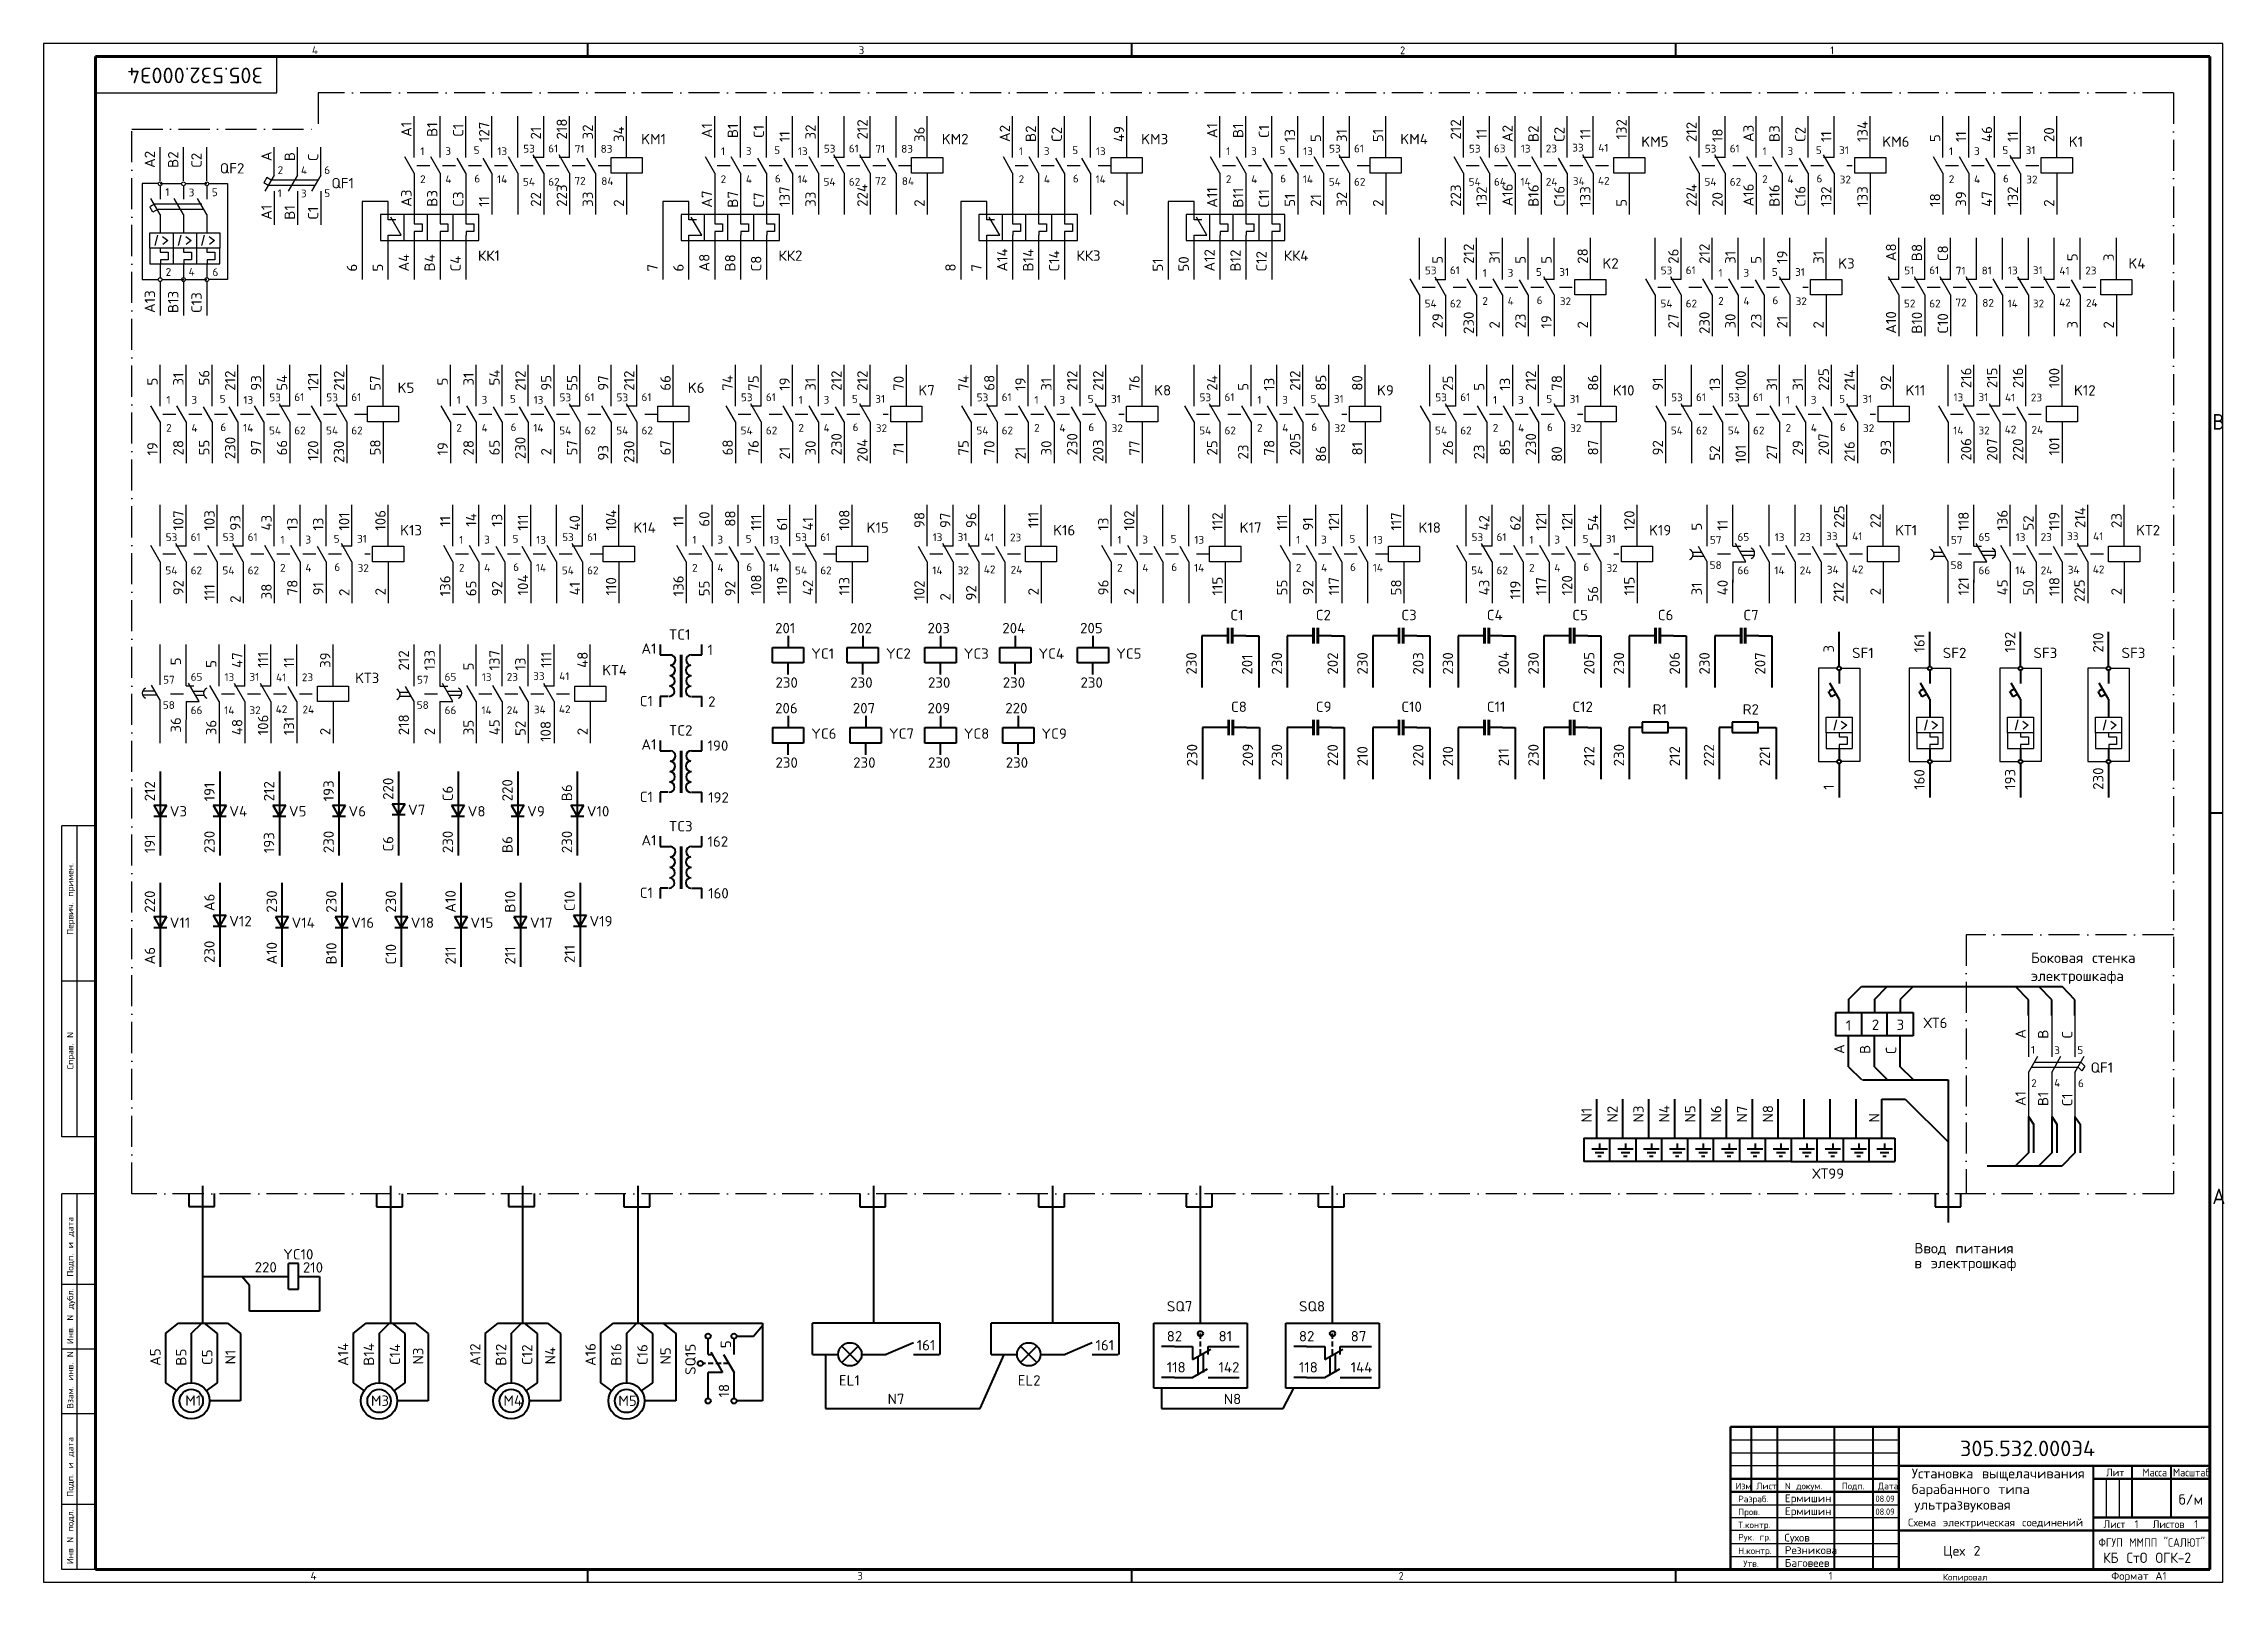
# Model space of a CAD drawing. Header units: inches. Extents: x 315 to 2853, y -243 to 836.
# Drawn here: x 315 to 1156, y -4 to 590 of the extents above; entities that cross this region are included whole.
import ezdxf

# ---------------------------------------------------------------- set-up
doc = ezdxf.new("R2010")
doc.units = ezdxf.units.IN
doc.header["$MEASUREMENT"] = 0
doc.linetypes.add('ACAD_ISO10W100', pattern=[18, 12, -3, 0, -3])
doc.layers.get('0').update_dxf_attribs({"lineweight": 40})
for name, color, linetype, lineweight in [('РАМКА', 7, 'Continuous', 30), ('СЛОЙ1', 3, 'Continuous', 30), ('Слой2', 4, 'ACAD_ISO10W100', 25), ('Слой3', 6, 'Continuous', 60), ('Слой3 -060mm', 6, 'Continuous', 50)]:
    doc.layers.add(name, color=color, linetype=linetype, lineweight=lineweight)
doc.styles.get("Standard").update_dxf_attribs({"font": 'txt.shx', "height": 4})

msp = doc.modelspace()

# ---------------------------------------------------------------- texts
for s, height, p in [('4', 3, (418.08, 585.91)), ('3', 3, (629.08, 585.91)), ('KM1', 4, (545.15, 551.1)), ('KM2', 4, (661.15, 551.1)), ('KM3', 4, (738.15, 551.1)), ('KM4', 4, (838.15, 551.1)), ('KM5', 4, (931.14, 550.1)), ('KM6', 4, (1024.14, 550.1)), ('K1', 4, (1096.14, 550.1)), ('QF2', 4, (382.54, 539.81)), ('QF1', 4, (425.6, 534.09)), ('КК1', 4, (482.14, 506.1)), ('КК2', 4, (598.14, 506.1)), ('КК3', 4, (713.14, 506.1)), ('КК4', 4, (793.14, 506.1)), ('K2', 4, (916.14, 503.1)), ('K3', 4, (1007.14, 503.1)), ('K4', 4, (1119.14, 503.1)), ('K5', 4, (451.15, 455.1)), ('K6', 4, (563.15, 455.1)), ('K7', 4, (652.14, 454.1)), ('K8', 4, (743.14, 454.1)), ('K9', 4, (829.14, 454.1)), ('K10', 4, (920.14, 454.1)), ('K11', 4, (1033.14, 454.1)), ('K12', 4, (1098.14, 454.1)), ('K13', 4, (452.14, 400.1)), ('K14', 4, (542.15, 401.1)), ('K15', 4, (632.15, 401.1)), ('K16', 4, (704.14, 400.1)), ('K17', 4, (776.15, 401.1)), ('K18', 4, (845.15, 401.1)), ('K19', 4, (934.14, 400.1)), ('KТ1', 4, (1029.14, 400.1)), ('KТ2', 4, (1122.14, 400.1)), ('C1', 4, (772.54, 367.36)), ('C2', 4, (805.54, 367.36)), ('C3', 4, (838.54, 367.36)), ('C4', 4, (871.54, 367.36)), ('C5', 4, (904.54, 367.36)), ('C6', 4, (937.54, 367.36)), ('C7', 4, (970.54, 367.36)), ('TC1', 4, (555.82, 359.83)), ('201', 4, (596.85, 362.32)), ('202', 4, (625.7, 362.32)), ('203', 4, (655.7, 362.32)), ('204', 4, (684.55, 362.32)), ('205', 4, (714.55, 362.32)), ('A1', 4, (545.24, 354.41)), ('1', 4, (570.79, 353.93)), ('YC1', 4, (610.79, 352.47)), ('YC2', 4, (639.64, 352.47)), ('YC3', 4, (669.64, 352.47)), ('YC4', 4, (698.49, 352.47)), ('YC5', 4, (728.49, 352.47)), ('SF1', 4, (1012.49, 352.72)), ('SF2', 4, (1047.49, 352.72)), ('SF3', 4, (1082.49, 352.72)), ('SF3', 4, (1116.49, 352.72)), ('KТ3', 4, (434.76, 343.06)), ('KТ4', 4, (530.14, 346.1)), ('230', 4, (597, 341.3)), ('230', 4, (625.86, 341.3)), ('230', 4, (655.86, 341.3)), ('230', 4, (684.71, 341.3)), ('230', 4, (714.71, 341.3)), ('C1', 4, (544.61, 334.15)), ('2', 4, (571, 333.94)), ('206', 4, (596.85, 331.41)), ('207', 4, (626.85, 331.41)), ('209', 4, (655.7, 331.41)), ('220', 4, (685.7, 331.41)), ('C8', 4, (772.8, 331.95)), ('C9', 4, (805.54, 331.95)), ('C10', 4, (838.54, 331.95)), ('C11', 4, (871.54, 331.95)), ('C12', 4, (904.54, 331.95)), ('R1', 4, (935.54, 330.95)), ('R2', 4, (970.27, 330.95)), ('A1', 4, (545.24, 317.41)), ('TC2', 4, (555.82, 322.83)), ('190', 4, (570.79, 316.93)), ('YC6', 4, (610.79, 321.57)), ('YC7', 4, (640.79, 321.57)), ('YC8', 4, (669.64, 321.57)), ('YC9', 4, (699.64, 321.57)), ('230', 4, (597, 310.4)), ('230', 4, (627, 310.4)), ('230', 4, (655.86, 310.4)), ('230', 4, (685.86, 310.4)), ('V3', 4, (363.21, 291.59)), ('V4', 4, (386.2, 291.59)), ('V5', 4, (409.2, 291.59)), ('V6', 4, (432.2, 291.59)), ('V7', 4, (455.18, 292.16)), ('V8', 4, (478.19, 291.59)), ('V9', 4, (501.18, 291.59)), ('V10', 4, (524.18, 291.59)), ('C1', 4, (544.61, 297.15)), ('192', 4, (571, 296.94)), ('TC3', 4, (555.82, 285.83)), ('A1', 4, (545.24, 280.41)), ('162', 4, (570.79, 279.93)), ('C1', 4, (544.61, 260.15)), ('160', 4, (571, 259.94)), ('V11', 4, (363.2, 248.59)), ('V12', 4, (386.18, 249.16)), ('V14', 4, (410.24, 248.59)), ('V16', 4, (433.24, 248.59)), ('V18', 4, (456.24, 248.59)), ('V15', 4, (479.24, 248.59)), ('V17', 4, (502.24, 248.59)), ('V19', 4, (525.22, 249.16)), ('Боковая стенка', 4, (1081.54, 235.05)), ('электрошкафа', 4, (1081.54, 228.05)), ('1', 4, (1010.11, 208.91)), ('2', 4, (1020.11, 209.2)), ('3', 4, (1029.69, 209.19)), ('ХТ6', 4, (1040.11, 209.91)), ('QF1', 4, (1104.54, 192.65)), ('ХТ99', 4, (997.12, 151.7)), ('Ввод питания', 4, (1036.54, 122.91)), ('220', 4, (395.99, 115.56)), ('YC10', 4, (406.99, 120.56)), ('210', 4, (414.61, 115.5)), ('в электрошкаф', 4, (1036.54, 117.2)), ('SQ7', 4, (748.05, 100.49)), ('SQ8', 4, (799.05, 100.49)), ('82', 4, (748, 88.95)), ('81', 4, (768, 88.95)), ('82', 4, (799, 88.95)), ('87', 4, (819, 88.95)), ('161', 4, (651.52, 85.49)), ('161', 4, (720.52, 85.49)), ('EL1', 4, (621.48, 71.91)), ('EL2', 4, (690.48, 71.91)), ('118', 4, (748, 76.95)), ('142', 4, (768, 76.95)), ('118', 4, (799, 76.95)), ('144', 4, (819, 76.95)), ('M1', 4, (369.2, 64.1)), ('M3', 4, (440.85, 64.05)), ('M4', 4, (492.01, 64.1)), ('M5', 4, (536.35, 64.05)), ('N7', 4, (640.27, 64.71)), ('N8', 4, (770.02, 64.71)), ('305.532.000Э4', 6, (1054.15, 44.63)), ('Установка выщелачивания', 3.8, (1035.54, 36.07)), ('барабанного типа', 3.8, (1035.54, 29.99)), ('ультразвуковая', 3.8, (1036.54, 23.99)), ('б/м', 4, (1138.54, 25.91)), ('1', 3, (1121.54, 16.91)), ('1', 3, (1144.54, 16.91)), ('Цех 2', 3.8, (1047.61, 6.2)), ('4', 3, (417.54, -3.05)), ('3', 3, (628.54, -3.05))]:
    msp.add_text(s, height=height).set_placement(p)
at = {"width": 0.9}
for s, height, p in [('2', 3, (838.08, 585.86)), ('1', 3, (1004.08, 585.86)), ('В', 6, (1151.54, 440.95)), ('А', 6, (1151.54, 141.95)), ('2', 3, (837.54, -3.09)), ('1', 3, (1003.54, -3.09))]:
    msp.add_text(s, height=height, dxfattribs=at).set_placement(p)
for s, height, rotation, p in [('305.532.000Э4', 6, 180, (399.15, 580.67)), ('A1', 4, 90, (456.54, 553.95)), ('B1', 4, 90, (466.54, 553.95)), ('C1', 4, 90, (476.54, 553.95)), ('127', 4, 90, (486.54, 551.95)), ('21', 4, 90, (506.54, 552.95)), ('218', 4, 90, (516.54, 552.95)), ('32', 4, 90, (526.54, 552.95)), ('34', 4, 90, (538.56, 551.95)), ('A1', 4, 90, (572.54, 553.47)), ('B1', 4, 90, (582.54, 553.47)), ('C1', 4, 90, (592.54, 553.47)), ('11', 4, 90, (602.54, 551.95)), ('32', 4, 90, (612.54, 552.95)), ('212', 4, 90, (632.54, 552.95)), ('36', 4, 90, (654.56, 551.95)), ('A2', 4, 90, (687.54, 551.95)), ('B2', 4, 90, (697.54, 551.95)), ('C2', 4, 90, (707.54, 551.95)), ('49', 4, 90, (731.56, 551.95)), ('A1', 4, 90, (767.54, 553.48)), ('B1', 4, 90, (777.54, 553.48)), ('C1', 4, 90, (787.54, 553.48)), ('13', 4, 90, (797.54, 551.95)), ('31', 4, 90, (817.54, 551.95)), ('51', 4, 90, (831.56, 551.95)), ('212', 4, 90, (861.54, 552.95)), ('11', 4, 90, (871.54, 552.95)), ('A2', 4, 90, (881.54, 551.95)), ('B2', 4, 90, (891.54, 551.95)), ('C2', 4, 90, (901.54, 551.95)), ('11', 4, 90, (911.54, 552.95)), ('132', 4, 90, (925.54, 552.95)), ('212', 4, 90, (952.54, 551.95)), ('18', 4, 90, (962.54, 551.95)), ('A3', 4, 90, (974.54, 551.95)), ('B3', 4, 90, (984.54, 551.95)), ('C2', 4, 90, (994.54, 551.95)), ('11', 4, 90, (1004.54, 551.95)), ('134', 4, 90, (1018.54, 551.95)), ('11', 4, 90, (1056.54, 551.95)), ('46', 4, 90, (1066.54, 551.95)), ('11', 4, 90, (1076.54, 551.95)), ('20', 4, 90, (1090.54, 551.95)), ('A2', 4, 90, (357.54, 541.95)), ('B2', 4, 90, (366.54, 541.95)), ('C2', 4, 90, (375.54, 541.95)), ('A', 4, 90, (402.54, 544.57)), ('B', 4, 90, (411.54, 544.57)), ('C', 4, 90, (420.54, 544.57)), ('5', 4, 90, (807.54, 551.95)), ('5', 4, 90, (1046.54, 551.95)), ('A3', 4, 90, (456.54, 526.95)), ('B3', 4, 90, (466.54, 526.95)), ('C3', 4, 90, (476.54, 526.95)), ('11', 4, 90, (486.54, 526.95)), ('22', 4, 90, (506.54, 526.95)), ('223', 4, 90, (516.54, 526.95)), ('33', 4, 90, (526.54, 526.95)), ('A7', 4, 90, (572.54, 526.6)), ('B7', 4, 90, (582.54, 526.6)), ('C7', 4, 90, (592.54, 526.6)), ('137', 4, 90, (602.54, 526.95)), ('33', 4, 90, (612.54, 526.95)), ('224', 4, 90, (632.54, 526.95)), ('A11', 4, 90, (767.54, 526.6)), ('B11', 4, 90, (777.54, 526.6)), ('C11', 4, 90, (787.54, 526.6)), ('51', 4, 90, (797.54, 526.95)), ('21', 4, 90, (807.54, 526.95)), ('32', 4, 90, (817.54, 526.95)), ('223', 4, 90, (861.54, 526.95)), ('132', 4, 90, (871.54, 526.95)), ('A16', 4, 90, (881.54, 527.09)), ('B16', 4, 90, (891.54, 526.95)), ('C16', 4, 90, (901.54, 526.95)), ('133', 4, 90, (911.54, 526.95)), ('224', 4, 90, (952.54, 526.95)), ('20', 4, 90, (962.54, 526.95)), ('A16', 4, 90, (974.54, 527.09)), ('B16', 4, 90, (984.54, 526.95)), ('C16', 4, 90, (994.54, 526.95)), ('132', 4, 90, (1004.54, 526.95)), ('133', 4, 90, (1018.54, 526.95)), ('18', 4, 90, (1046.54, 526.95)), ('39', 4, 90, (1056.54, 526.95)), ('47', 4, 90, (1066.54, 526.95)), ('132', 4, 90, (1076.54, 526.95)), ('A1', 4, 90, (402.54, 521.95)), ('B1', 4, 90, (411.54, 521.95)), ('C1', 4, 90, (420.54, 521.95)), ('2', 4, 90, (538.56, 526.95)), ('2', 4, 90, (654.56, 526.95)), ('2', 4, 90, (731.56, 526.95)), ('2', 4, 90, (831.56, 526.95)), ('5', 4, 90, (925.54, 526.95)), ('2', 4, 90, (1090.54, 526.95)), ('A4', 4, 90, (455.54, 501.95)), ('B4', 4, 90, (465.54, 501.95)), ('C4', 4, 90, (475.54, 501.95)), ('A8', 4, 90, (571.54, 501.95)), ('B8', 4, 90, (581.54, 501.95)), ('C8', 4, 90, (591.54, 501.95)), ('A14', 4, 90, (686.54, 501.95)), ('B14', 4, 90, (696.54, 501.95)), ('C14', 4, 90, (706.54, 501.95)), ('51', 4, 90, (746.54, 501.95)), ('50', 4, 90, (756.54, 501.95)), ('A12', 4, 90, (766.54, 501.95)), ('B12', 4, 90, (776.54, 501.95)), ('C12', 4, 90, (786.54, 501.95)), ('5', 4, 90, (854.54, 504.95)), ('212', 4, 90, (866.54, 504.95)), ('31', 4, 90, (876.54, 504.95)), ('5', 4, 90, (886.54, 504.95)), ('5', 4, 90, (896.54, 504.95)), ('28', 4, 90, (910.54, 504.95)), ('26', 4, 90, (945.54, 504.95)), ('212', 4, 90, (957.54, 504.95)), ('31', 4, 90, (967.54, 504.95)), ('5', 4, 90, (977.54, 504.95)), ('19', 4, 90, (987.54, 504.95)), ('31', 4, 90, (1001.54, 504.95)), ('A8', 4, 90, (1029.54, 505.95)), ('B8', 4, 90, (1039.54, 505.95)), ('C8', 4, 90, (1049.54, 505.95)), ('5', 4, 90, (1099.54, 505.95)), ('3', 4, 90, (1113.54, 505.95)), ('6', 4, 90, (435.54, 501.95)), ('5', 4, 90, (445.54, 501.95)), ('7', 4, 90, (551.54, 501.95)), ('6', 4, 90, (561.54, 501.95)), ('8', 4, 90, (666.54, 501.95)), ('7', 4, 90, (676.54, 501.95)), ('A13', 4, 90, (357.54, 485.95)), ('B13', 4, 90, (366.54, 485.95)), ('C13', 4, 90, (375.54, 485.95)), ('29', 4, 90, (854.54, 479.95)), ('230', 4, 90, (866.54, 477.85)), ('2', 4, 90, (876.54, 479.95)), ('23', 4, 90, (886.54, 479.95)), ('19', 4, 90, (896.54, 479.95)), ('2', 4, 90, (910.54, 479.95)), ('27', 4, 90, (945.54, 479.95)), ('230', 4, 90, (957.54, 477.85)), ('30', 4, 90, (967.54, 479.95)), ('23', 4, 90, (977.54, 479.95)), ('21', 4, 90, (987.54, 479.95)), ('2', 4, 90, (1001.54, 479.95)), ('A10', 4, 90, (1029.54, 477.95)), ('B10', 4, 90, (1039.54, 477.95)), ('C10', 4, 90, (1049.54, 477.95)), ('3', 4, 90, (1099.54, 479.95)), ('2', 4, 90, (1113.54, 479.95)), ('56', 4, 90, (378.54, 457.95)), ('212', 4, 90, (388.54, 455.95)), ('212', 4, 90, (430.54, 455.95)), ('54', 4, 90, (490.54, 457.95)), ('212', 4, 90, (500.54, 455.95)), ('212', 4, 90, (542.54, 455.95)), ('212', 4, 90, (622.54, 455.95)), ('212', 4, 90, (632.54, 455.95)), ('212', 4, 90, (713.54, 455.95)), ('212', 4, 90, (723.54, 455.95)), ('212', 4, 90, (799.54, 455.95)), ('212', 4, 90, (890.54, 455.95)), ('100', 4, 90, (971.54, 455.95)), ('225', 4, 90, (1003.54, 455.95)), ('214', 4, 90, (1013.54, 455.95)), ('216', 4, 90, (1058.54, 456.95)), ('215', 4, 90, (1068.54, 456.95)), ('216', 4, 90, (1078.54, 456.95)), ('100', 4, 90, (1092.54, 456.95)), ('5', 4, 90, (358.54, 457.95)), ('31', 4, 90, (368.54, 457.95)), ('93', 4, 90, (398.54, 455.95)), ('54', 4, 90, (408.54, 455.95)), ('121', 4, 90, (420.54, 455.95)), ('57', 4, 90, (444.56, 455.95)), ('5', 4, 90, (470.54, 457.95)), ('31', 4, 90, (480.54, 457.95)), ('95', 4, 90, (510.54, 455.95)), ('55', 4, 90, (520.54, 455.95)), ('97', 4, 90, (532.54, 455.95)), ('66', 4, 90, (556.56, 455.95)), ('74', 4, 90, (580.54, 455.95)), ('75', 4, 90, (590.54, 455.95)), ('19', 4, 90, (602.54, 455.95)), ('31', 4, 90, (612.54, 455.95)), ('70', 4, 90, (646.54, 455.95)), ('74', 4, 90, (671.54, 455.95)), ('68', 4, 90, (681.54, 455.95)), ('19', 4, 90, (693.54, 455.95)), ('31', 4, 90, (703.54, 455.95)), ('76', 4, 90, (737.54, 455.95)), ('24', 4, 90, (767.54, 455.95)), ('5', 4, 90, (779.54, 455.95)), ('13', 4, 90, (789.54, 455.95)), ('85', 4, 90, (809.54, 455.95)), ('80', 4, 90, (823.54, 455.95)), ('25', 4, 90, (858.54, 455.95)), ('5', 4, 90, (870.54, 455.95)), ('13', 4, 90, (880.54, 455.95)), ('78', 4, 90, (900.54, 455.95)), ('86', 4, 90, (914.54, 455.95)), ('91', 4, 90, (939.54, 455.95)), ('13', 4, 90, (961.54, 455.95)), ('31', 4, 90, (983.54, 455.95)), ('31', 4, 90, (993.54, 455.95)), ('92', 4, 90, (1027.54, 455.95)), ('230', 4, 90, (388.54, 429.53)), ('230', 4, 90, (500.54, 429.53)), ('230', 4, 90, (622.54, 430.95)), ('230', 4, 90, (713.54, 430.95)), ('205', 4, 90, (799.54, 430.95)), ('230', 4, 90, (890.54, 430.95)), ('207', 4, 90, (1003.54, 430.95)), ('19', 4, 90, (358.54, 430.95)), ('28', 4, 90, (368.54, 430.95)), ('55', 4, 90, (378.54, 430.95)), ('97', 4, 90, (398.54, 430.95)), ('66', 4, 90, (408.54, 430.95)), ('120', 4, 90, (420.54, 428.97)), ('230', 4, 90, (430.54, 428.05)), ('58', 4, 90, (444.56, 430.95)), ('19', 4, 90, (470.54, 430.95)), ('28', 4, 90, (480.54, 430.95)), ('65', 4, 90, (490.54, 430.95)), ('2', 4, 90, (510.54, 430.95)), ('57', 4, 90, (520.54, 430.95)), ('93', 4, 90, (532.54, 428.97)), ('230', 4, 90, (542.54, 428.05)), ('67', 4, 90, (556.56, 430.95)), ('68', 4, 90, (580.54, 430.95)), ('76', 4, 90, (590.54, 430.95)), ('21', 4, 90, (602.54, 429.4)), ('30', 4, 90, (612.54, 430.95)), ('204', 4, 90, (632.54, 428.52)), ('71', 4, 90, (646.54, 430.95)), ('75', 4, 90, (671.54, 430.95)), ('70', 4, 90, (681.54, 430.95)), ('21', 4, 90, (693.54, 429.4)), ('30', 4, 90, (703.54, 430.95)), ('203', 4, 90, (723.54, 428.52)), ('77', 4, 90, (737.54, 430.95)), ('25', 4, 90, (767.54, 430.95)), ('23', 4, 90, (779.54, 429.4)), ('78', 4, 90, (789.54, 430.95)), ('86', 4, 90, (809.54, 428.52)), ('81', 4, 90, (823.54, 430.95)), ('26', 4, 90, (858.54, 430.95)), ('23', 4, 90, (870.54, 429.4)), ('85', 4, 90, (880.54, 430.95)), ('80', 4, 90, (900.54, 428.52)), ('87', 4, 90, (914.54, 430.95)), ('92', 4, 90, (939.54, 430.95)), ('52', 4, 90, (961.54, 428.97)), ('101', 4, 90, (971.54, 428.05)), ('27', 4, 90, (983.54, 429.4)), ('29', 4, 90, (993.54, 430.95)), ('216', 4, 90, (1013.54, 428.52)), ('93', 4, 90, (1027.54, 430.95)), ('206', 4, 90, (1058.54, 428.95)), ('207', 4, 90, (1068.54, 428.95)), ('220', 4, 90, (1078.54, 428.95)), ('101', 4, 90, (1092.54, 430.95)), ('107', 4, 90, (368.54, 401.95)), ('103', 4, 90, (380.54, 401.95)), ('93', 4, 90, (390.54, 401.95)), ('43', 4, 90, (402.54, 401.95)), ('13', 4, 90, (412.54, 401.95)), ('13', 4, 90, (422.54, 401.95)), ('101', 4, 90, (432.54, 401.95)), ('106', 4, 90, (446.54, 401.95)), ('11', 4, 90, (471.54, 403.47)), ('14', 4, 90, (481.54, 403.47)), ('13', 4, 90, (491.54, 403.47)), ('111', 4, 90, (501.54, 401.95)), ('40', 4, 90, (521.54, 401.95)), ('104', 4, 90, (535.56, 401.95)), ('11', 4, 90, (561.54, 403.47)), ('60', 4, 90, (571.54, 403.47)), ('88', 4, 90, (581.54, 403.47)), ('111', 4, 90, (591.54, 401.95)), ('61', 4, 90, (601.54, 401.95)), ('41', 4, 90, (611.54, 401.95)), ('108', 4, 90, (625.56, 401.95)), ('98', 4, 90, (654.54, 402.95)), ('97', 4, 90, (664.54, 402.95)), ('96', 4, 90, (674.54, 402.95)), ('111', 4, 90, (698.54, 402.95)), ('13', 4, 90, (725.54, 401.95)), ('102', 4, 90, (735.54, 401.95)), ('112', 4, 90, (769.56, 401.95)), ('111', 4, 90, (794.54, 401.95)), ('91', 4, 90, (804.54, 401.95)), ('121', 4, 90, (814.54, 401.95)), ('117', 4, 90, (838.56, 401.95)), ('42', 4, 90, (872.54, 401.95)), ('62', 4, 90, (884.54, 401.95)), ('121', 4, 90, (894.54, 401.95)), ('121', 4, 90, (904.54, 401.95)), ('54', 4, 90, (914.54, 401.95)), ('120', 4, 90, (928.54, 401.95)), ('5', 4, 90, (954.54, 401.95)), ('11', 4, 90, (964.54, 401.95)), ('225', 4, 90, (1009.54, 402.95)), ('22', 4, 90, (1023.54, 402.95)), ('118', 4, 90, (1057.54, 401.95)), ('136', 4, 90, (1072.54, 401.95)), ('52', 4, 90, (1082.54, 401.95)), ('119', 4, 90, (1092.54, 401.95)), ('214', 4, 90, (1102.54, 402.95)), ('23', 4, 90, (1116.54, 402.95)), ('92', 4, 90, (368.54, 376.95)), ('111', 4, 90, (380.54, 374.97)), ('38', 4, 90, (402.54, 375.4)), ('78', 4, 90, (412.54, 376.95)), ('91', 4, 90, (422.54, 376.95)), ('2', 4, 90, (432.58, 376.68)), ('2', 4, 90, (446.54, 376.95)), ('136', 4, 90, (471.54, 376.6)), ('65', 4, 90, (481.54, 376.6)), ('92', 4, 90, (491.54, 376.6)), ('104', 4, 90, (501.54, 376.95)), ('41', 4, 90, (521.54, 376.95)), ('110', 4, 90, (535.56, 376.95)), ('136', 4, 90, (561.54, 376.6)), ('55', 4, 90, (571.54, 376.6)), ('92', 4, 90, (581.54, 376.6)), ('108', 4, 90, (591.54, 376.95)), ('119', 4, 90, (601.54, 376.95)), ('42', 4, 90, (611.54, 376.95)), ('113', 4, 90, (625.56, 376.95)), ('102', 4, 90, (654.54, 374.95)), ('92', 4, 90, (674.54, 374.95)), ('2', 4, 90, (698.54, 376.95)), ('96', 4, 90, (725.54, 376.95)), ('2', 4, 90, (735.54, 376.95)), ('115', 4, 90, (769.56, 376.95)), ('55', 4, 90, (794.54, 376.95)), ('92', 4, 90, (804.54, 376.95)), ('117', 4, 90, (814.54, 376.95)), ('58', 4, 90, (838.56, 376.95)), ('43', 4, 90, (872.54, 376.95)), ('119', 4, 90, (884.54, 375.4)), ('117', 4, 90, (894.54, 376.95)), ('120', 4, 90, (904.54, 376.95)), ('56', 4, 90, (914.54, 374.52)), ('115', 4, 90, (928.54, 376.95)), ('31', 4, 90, (954.54, 376.95)), ('40', 4, 90, (964.54, 376.95)), ('212', 4, 90, (1009.31, 374.38)), ('2', 4, 90, (1023.54, 376.95)), ('121', 4, 90, (1057.54, 376.95)), ('45', 4, 90, (1072.54, 376.95)), ('50', 4, 90, (1082.54, 376.95)), ('118', 4, 90, (1092.58, 376.68)), ('225', 4, 90, (1102.31, 374.38)), ('2', 4, 90, (1116.54, 376.95)), ('2', 4, 90, (390.54, 374.05)), ('2', 4, 90, (664.54, 374.95)), ('192', 4, 90, (1075.49, 354.87)), ('210', 4, 90, (1109.49, 354.87)), ('47', 4, 90, (391.24, 348.95)), ('111', 4, 90, (401.24, 348.95)), ('39', 4, 90, (425.24, 348.95)), ('212', 4, 90, (455.54, 347.95)), ('133', 4, 90, (465.54, 347.95)), ('137', 4, 90, (490.54, 347.95)), ('111', 4, 90, (510.54, 348.95)), ('48', 4, 90, (524.54, 348.95)), ('230', 4, 90, (759.54, 346.36)), ('201', 4, 90, (781.04, 346.36)), ('230', 4, 90, (792.54, 346.36)), ('202', 4, 90, (814.04, 346.36)), ('230', 4, 90, (825.54, 346.36)), ('203', 4, 90, (847.04, 346.36)), ('230', 4, 90, (858.54, 346.36)), ('204', 4, 90, (880.04, 346.36)), ('230', 4, 90, (891.54, 346.36)), ('205', 4, 90, (913.04, 346.36)), ('230', 4, 90, (924.54, 346.36)), ('206', 4, 90, (946.04, 346.36)), ('230', 4, 90, (957.54, 346.36)), ('207', 4, 90, (979.04, 346.36)), ('3', 4, 90, (1005.49, 354.87)), ('161', 4, 90, (1040.49, 354.87)), ('5', 4, 90, (367.54, 349.95)), ('5', 4, 90, (381.24, 348.95)), ('11', 4, 90, (411.24, 348.95)), ('5', 4, 90, (480.54, 347.95)), ('13', 4, 90, (500.54, 347.95)), ('36', 4, 90, (367.54, 323.95)), ('36', 4, 90, (381.24, 322.95)), ('48', 4, 90, (391.24, 322.95)), ('106', 4, 90, (401.24, 322.95)), ('131', 4, 90, (411.24, 322.95)), ('218', 4, 90, (455.54, 322.95)), ('35', 4, 90, (480.54, 322.95)), ('45', 4, 90, (490.54, 322.95)), ('52', 4, 90, (500.58, 322.68)), ('2', 4, 90, (425.24, 322.95)), ('2', 4, 90, (465.54, 322.95)), ('108', 4, 90, (510.31, 320.38)), ('2', 4, 90, (524.54, 322.95)), ('230', 4, 90, (759.8, 310.95)), ('209', 4, 90, (781.3, 310.95)), ('230', 4, 90, (792.54, 310.95)), ('220', 4, 90, (814.04, 310.95)), ('210', 4, 90, (825.54, 310.95)), ('220', 4, 90, (847.04, 310.95)), ('210', 4, 90, (858.54, 310.95)), ('211', 4, 90, (880.04, 310.95)), ('230', 4, 90, (891.54, 310.95)), ('212', 4, 90, (913.04, 310.95)), ('230', 4, 90, (924.54, 310.95)), ('212', 4, 90, (946.04, 310.95)), ('222', 4, 90, (959.27, 310.95)), ('221', 4, 90, (980.77, 310.95)), ('212', 4, 90, (357.54, 297.45)), ('191', 4, 90, (380.54, 297.45)), ('212', 4, 90, (403.54, 297.45)), ('193', 4, 90, (426.54, 297.45)), ('220', 4, 90, (449.52, 298.02)), ('C6', 4, 90, (472.52, 297.45)), ('220', 4, 90, (495.52, 297.45)), ('B6', 4, 90, (518.52, 297.45)), ('1', 4, 90, (1005.49, 301.87)), ('160', 4, 90, (1040.49, 301.87)), ('193', 4, 90, (1075.49, 301.87)), ('230', 4, 90, (1109.49, 301.87)), ('191', 4, 90, (357.54, 277.45)), ('230', 4, 90, (380.54, 277.45)), ('193', 4, 90, (403.54, 277.45)), ('230', 4, 90, (426.54, 277.45)), ('C6', 4, 90, (449.52, 278.02)), ('230', 4, 90, (472.52, 277.45)), ('B6', 4, 90, (495.52, 277.45)), ('230', 4, 90, (518.52, 277.45)), ('220', 4, 90, (357.54, 254.45)), ('A6', 4, 90, (380.52, 255.02)), ('230', 4, 90, (404.58, 254.45)), ('230', 4, 90, (427.58, 254.45)), ('230', 4, 90, (450.58, 254.45)), ('A10', 4, 90, (473.58, 254.45)), ('B10', 4, 90, (496.58, 254.45)), ('C10', 4, 90, (519.56, 255.02)), ('A6', 4, 90, (357.54, 234.45)), ('230', 4, 90, (380.52, 235.02)), ('A10', 4, 90, (404.58, 234.45)), ('B10', 4, 90, (427.58, 234.45)), ('C10', 4, 90, (450.58, 234.45)), ('211', 4, 90, (473.58, 234.45)), ('211', 4, 90, (496.58, 234.45)), ('211', 4, 90, (519.56, 235.02)), ('А', 4, 90, (1009.54, 199.91)), ('В', 4, 90, (1019.54, 199.91)), ('С', 4, 90, (1029.54, 199.91)), ('A', 4, 90, (1079.54, 205.79)), ('B', 4, 90, (1088.25, 205.79)), ('C', 4, 90, (1097.54, 205.79)), ('N1', 4, 90, (912.04, 173.46)), ('N2', 4, 90, (922.04, 173.46)), ('N3', 4, 90, (932.04, 173.46)), ('N4', 4, 90, (942.04, 173.46)), ('N5', 4, 90, (952.04, 173.46)), ('N6', 4, 90, (962.04, 173.46)), ('N7', 4, 90, (972.04, 173.46)), ('N8', 4, 90, (982.04, 173.46)), ('А1', 4, 90, (1079.54, 179.79)), ('В1', 4, 90, (1088.25, 179.79)), ('С1', 4, 90, (1097.54, 179.79)), ('N', 4, 90, (1023.06, 173.46)), ('A5', 4, 90, (359.66, 79.49)), ('B5', 4, 90, (369.61, 79.58)), ('C5', 4, 90, (379.68, 79.83)), ('N1', 4, 90, (388.63, 80.08)), ('A14', 4, 90, (432.12, 79.45)), ('B14', 4, 90, (442.07, 79.54)), ('C14', 4, 90, (452.14, 79.79)), ('N3', 4, 90, (461.09, 80.04)), ('A12', 4, 90, (483.12, 79.49)), ('B12', 4, 90, (493.07, 79.58)), ('C12', 4, 90, (503.14, 79.83)), ('N4', 4, 90, (512.09, 80.08)), ('A16', 4, 90, (527.62, 79.45)), ('B16', 4, 90, (537.57, 79.54)), ('C16', 4, 90, (547.64, 79.79)), ('N5', 4, 90, (556.59, 80.04)), ('SQ15', 4, 90, (566.18, 75.99)), ('5', 4, 90, (579.88, 86.31)), ('18', 4, 90, (579.13, 67.31))]:
    msp.add_text(s, height=height, rotation=rotation).set_placement(p)
at = {"color": 0}
for s, height, width, p in [('ФГУП ММПП "САЛЮТ"', 3.3, 0.85, (1107.57, 9.66)), ('КБ СтО ОГК-2', 4, 0.9, (1109.38, 3.42))]:
    msp.add_text(s, height=height, dxfattribs=dict(at, width=width)).set_placement(p)
at = {"layer": 'СЛОЙ1'}
for s, height, p in [('1', 3, (459.95, 546.89)), ('3', 3, (469.58, 546.96)), ('5', 3, (480.51, 547.28)), ('13', 3, (489.66, 546.89)), ('53', 3, (499.66, 547.89)), ('61', 3, (509.29, 547.96)), ('71', 3, (519.54, 547.78)), ('83', 3, (529.51, 547.82)), ('1', 3, (575.95, 546.89)), ('3', 3, (585.58, 546.96)), ('5', 3, (596.51, 547.28)), ('13', 3, (605.66, 546.89)), ('53', 3, (615.66, 547.89)), ('61', 3, (625.29, 547.96)), ('71', 3, (635.54, 547.78)), ('83', 3, (645.51, 547.82)), ('1', 3, (690.95, 546.89)), ('3', 3, (700.58, 546.96)), ('5', 3, (711.51, 547.28)), ('13', 3, (720.66, 546.89)), ('1', 3, (770.95, 546.89)), ('3', 3, (780.58, 546.96)), ('5', 3, (791.51, 547.28)), ('13', 3, (800.66, 546.89)), ('53', 3, (810.66, 547.89)), ('61', 3, (820.29, 547.96)), ('53', 3, (864.66, 547.89)), ('63', 3, (874.29, 547.96)), ('13', 3, (884.66, 547.89)), ('23', 3, (894.29, 547.96)), ('33', 3, (904.51, 548.28)), ('41', 3, (914.54, 548.24)), ('53', 3, (955.66, 547.89)), ('61', 3, (965.29, 547.96)), ('1', 3, (977.95, 546.89)), ('3', 3, (987.58, 546.96)), ('5', 3, (998.51, 547.28)), ('31', 3, (1007.51, 547.28)), ('1', 3, (1049.95, 546.89)), ('3', 3, (1059.58, 546.96)), ('5', 3, (1070.51, 547.28)), ('31', 3, (1079.51, 547.28)), ('2', 3, (404.85, 539.62)), ('4', 3, (413.85, 539.55)), ('6', 3, (422.85, 539.62)), ('2', 3, (459.83, 536.1)), ('4', 3, (469.58, 536.1)), ('6', 3, (480.76, 536.35)), ('14', 3, (489.54, 536.1)), ('2', 3, (575.83, 536.1)), ('4', 3, (585.58, 536.1)), ('6', 3, (596.76, 536.35)), ('14', 3, (605.54, 536.1)), ('2', 3, (690.83, 536.1)), ('4', 3, (700.58, 536.1)), ('6', 3, (711.76, 536.35)), ('14', 3, (720.54, 536.1)), ('2', 3, (770.83, 536.1)), ('4', 3, (780.58, 536.1)), ('6', 3, (791.76, 536.36)), ('14', 3, (800.54, 536.1)), ('2', 3, (977.83, 536.1)), ('4', 3, (987.58, 536.1)), ('6', 3, (998.76, 536.36)), ('32', 3, (1007.73, 535.98)), ('2', 3, (1049.83, 536.1)), ('4', 3, (1059.58, 536.1)), ('6', 3, (1070.76, 536.36)), ('32', 3, (1079.73, 535.98)), ('1', 3, (361.54, 531.17)), ('3', 3, (370.54, 531)), ('5', 3, (379.43, 531.05)), ('1', 3, (404.85, 530.68)), ('3', 3, (413.85, 530.62)), ('5', 3, (422.85, 530.68)), ('54', 3, (499.54, 535.1)), ('62', 3, (509.29, 535.1)), ('72', 3, (519.41, 535.48)), ('84', 3, (529.76, 535.35)), ('54', 3, (615.54, 535.1)), ('62', 3, (625.29, 535.1)), ('72', 3, (635.41, 535.48)), ('84', 3, (645.76, 535.35)), ('54', 3, (810.54, 535.1)), ('62', 3, (820.29, 535.1)), ('54', 3, (864.54, 535.1)), ('64', 3, (874.29, 535.1)), ('14', 3, (884.54, 535.1)), ('24', 3, (894.29, 535.1)), ('34', 3, (904.76, 535.36)), ('42', 3, (914.41, 535.48)), ('54', 3, (955.54, 535.1)), ('62', 3, (965.29, 535.1)), ('2', 3, (361.65, 500.3)), ('4', 3, (370.51, 500.38)), ('6', 3, (379.71, 500.23)), ('53', 3, (847.66, 500.89)), ('61', 3, (857.29, 500.96)), ('1', 3, (869.95, 499.89)), ('3', 3, (879.58, 499.96)), ('5', 3, (890.51, 500.28)), ('31', 3, (899.51, 500.28)), ('53', 3, (938.66, 500.89)), ('61', 3, (948.29, 500.96)), ('1', 3, (960.95, 499.89)), ('3', 3, (970.58, 499.96)), ('5', 3, (981.51, 500.28)), ('31', 3, (990.51, 500.28)), ('51', 3, (1032.66, 500.89)), ('61', 3, (1042.29, 500.96)), ('71', 3, (1052.54, 500.78)), ('81', 3, (1062.51, 500.82)), ('13', 3, (1072.66, 500.89)), ('31', 3, (1082.29, 500.96)), ('41', 3, (1092.54, 500.78)), ('23', 3, (1102.51, 500.82)), ('54', 3, (847.54, 488.1)), ('62', 3, (857.29, 488.1)), ('2', 3, (869.83, 489.1)), ('4', 3, (879.58, 489.1)), ('6', 3, (890.76, 489.35)), ('32', 3, (899.73, 488.98)), ('54', 3, (938.54, 488.1)), ('62', 3, (948.29, 488.1)), ('2', 3, (960.83, 489.1)), ('4', 3, (970.58, 489.1)), ('6', 3, (981.76, 489.35)), ('32', 3, (990.73, 488.98)), ('52', 3, (1032.54, 488.1)), ('62', 3, (1042.29, 488.1)), ('72', 3, (1052.41, 488.48)), ('82', 3, (1062.76, 488.35)), ('14', 3, (1072.54, 488.1)), ('32', 3, (1082.29, 488.1)), ('42', 3, (1092.41, 488.48)), ('24', 3, (1102.76, 488.35)), ('53', 3, (401.66, 451.88)), ('61', 3, (411.29, 451.96)), ('53', 3, (423.66, 451.88)), ('61', 3, (433.29, 451.96)), ('53', 3, (513.66, 451.88)), ('61', 3, (523.29, 451.96)), ('53', 3, (535.66, 451.88)), ('61', 3, (545.29, 451.96)), ('53', 3, (583.66, 451.89)), ('61', 3, (593.29, 451.96)), ('53', 3, (674.66, 451.89)), ('61', 3, (684.29, 451.96)), ('53', 3, (760.66, 451.89)), ('61', 3, (770.29, 451.96)), ('53', 3, (851.66, 451.89)), ('61', 3, (861.29, 451.96)), ('53', 3, (942.66, 451.89)), ('61', 3, (952.29, 451.96)), ('53', 3, (964.66, 451.89)), ('61', 3, (974.29, 451.96)), ('13', 3, (1051.66, 451.89)), ('31', 3, (1061.29, 451.96)), ('41', 3, (1071.54, 451.78)), ('23', 3, (1081.51, 451.82)), ('1', 3, (361.95, 450.89)), ('3', 3, (371.58, 450.96)), ('5', 3, (382.51, 451.28)), ('13', 3, (391.66, 450.89)), ('1', 3, (473.95, 450.89)), ('3', 3, (483.58, 450.96)), ('5', 3, (494.51, 451.28)), ('13', 3, (503.66, 450.89)), ('1', 3, (605.95, 450.89)), ('3', 3, (615.58, 450.96)), ('5', 3, (626.51, 451.28)), ('31', 3, (635.51, 451.28)), ('1', 3, (696.95, 450.89)), ('3', 3, (706.58, 450.96)), ('5', 3, (717.51, 451.28)), ('31', 3, (726.51, 451.28)), ('1', 3, (782.95, 450.89)), ('3', 3, (792.58, 450.96)), ('5', 3, (803.51, 451.28)), ('31', 3, (812.51, 451.28)), ('1', 3, (873.95, 450.89)), ('3', 3, (883.58, 450.96)), ('5', 3, (894.51, 451.28)), ('31', 3, (903.51, 451.28)), ('1', 3, (986.95, 450.89)), ('3', 3, (996.58, 450.96)), ('5', 3, (1007.51, 451.28)), ('31', 3, (1016.51, 451.28)), ('2', 3, (361.83, 440.1)), ('4', 3, (371.58, 440.1)), ('6', 3, (382.76, 440.35)), ('14', 3, (391.54, 440.1)), ('54', 3, (401.54, 439.09)), ('62', 3, (411.29, 439.1)), ('54', 3, (423.54, 439.09)), ('62', 3, (433.29, 439.1)), ('2', 3, (473.83, 440.1)), ('4', 3, (483.58, 440.1)), ('6', 3, (494.76, 440.35)), ('14', 3, (503.54, 440.1)), ('54', 3, (513.54, 439.09)), ('62', 3, (523.29, 439.1)), ('54', 3, (535.54, 439.09)), ('62', 3, (545.29, 439.1)), ('54', 3, (583.54, 439.1)), ('62', 3, (593.29, 439.1)), ('2', 3, (605.83, 440.1)), ('4', 3, (615.58, 440.1)), ('6', 3, (626.76, 440.35)), ('32', 3, (635.73, 439.98)), ('54', 3, (674.54, 439.1)), ('62', 3, (684.29, 439.1)), ('2', 3, (696.83, 440.1)), ('4', 3, (706.58, 440.1)), ('6', 3, (717.76, 440.35)), ('32', 3, (726.73, 439.98)), ('54', 3, (760.54, 439.1)), ('62', 3, (770.29, 439.1)), ('2', 3, (782.83, 440.1)), ('4', 3, (792.58, 440.1)), ('6', 3, (803.76, 440.35)), ('32', 3, (812.73, 439.98)), ('54', 3, (851.54, 439.1)), ('62', 3, (861.29, 439.1)), ('2', 3, (873.83, 440.1)), ('4', 3, (883.58, 440.1)), ('6', 3, (894.76, 440.35)), ('32', 3, (903.73, 439.98)), ('54', 3, (942.54, 439.1)), ('62', 3, (952.29, 439.1)), ('54', 3, (964.54, 439.1)), ('62', 3, (974.29, 439.1)), ('2', 3, (986.83, 440.1)), ('4', 3, (996.58, 440.1)), ('6', 3, (1007.76, 440.35)), ('32', 3, (1016.73, 439.98)), ('14', 3, (1051.54, 439.1)), ('32', 3, (1061.29, 439.1)), ('42', 3, (1071.41, 439.48)), ('24', 3, (1081.76, 439.35)), ('53', 3, (361.66, 397.89)), ('61', 3, (371.29, 397.96)), ('53', 3, (383.66, 397.89)), ('61', 3, (393.29, 397.96)), ('1', 3, (405.95, 396.89)), ('3', 3, (415.58, 396.96)), ('5', 3, (426.51, 397.28)), ('31', 3, (435.51, 397.28)), ('1', 3, (474.95, 396.89)), ('3', 3, (484.58, 396.96)), ('5', 3, (495.51, 397.28)), ('13', 3, (504.66, 396.89)), ('53', 3, (514.66, 397.88)), ('61', 3, (524.29, 397.96)), ('1', 3, (564.95, 396.89)), ('3', 3, (574.58, 396.96)), ('5', 3, (585.51, 397.28)), ('13', 3, (594.66, 396.89)), ('53', 3, (604.66, 397.88)), ('61', 3, (614.29, 397.96)), ('13', 3, (657.66, 397.89)), ('31', 3, (667.29, 397.96)), ('41', 3, (677.54, 397.78)), ('23', 3, (687.51, 397.82)), ('1', 3, (728.95, 396.89)), ('3', 3, (738.58, 396.96)), ('5', 3, (749.51, 397.28)), ('13', 3, (758.66, 396.89)), ('1', 3, (797.95, 396.89)), ('3', 3, (807.58, 396.96)), ('5', 3, (818.51, 397.28)), ('13', 3, (827.66, 396.89)), ('53', 3, (865.66, 397.89)), ('61', 3, (875.29, 397.96)), ('1', 3, (887.95, 396.89)), ('3', 3, (897.58, 396.96)), ('5', 3, (908.51, 397.28)), ('31', 3, (917.51, 397.28)), ('57', 3, (957.66, 396.89)), ('65', 3, (968.29, 397.96)), ('13', 3, (982.66, 397.89)), ('23', 3, (992.29, 397.96)), ('33', 3, (1002.51, 398.28)), ('41', 3, (1012.54, 398.24)), ('57', 3, (1050.66, 396.89)), ('65', 3, (1061.29, 397.96)), ('13', 3, (1075.66, 397.89)), ('23', 3, (1085.29, 397.96)), ('33', 3, (1095.51, 398.28)), ('41', 3, (1105.54, 398.24)), ('54', 3, (361.54, 385.1)), ('62', 3, (371.29, 385.1)), ('54', 3, (383.54, 385.1)), ('62', 3, (393.29, 385.1)), ('2', 3, (405.83, 386.1)), ('4', 3, (415.58, 386.1)), ('6', 3, (426.76, 386.35)), ('32', 3, (435.73, 385.98)), ('2', 3, (474.83, 386.1)), ('4', 3, (484.58, 386.1)), ('6', 3, (495.76, 386.35)), ('14', 3, (504.54, 386.1)), ('54', 3, (514.54, 385.09)), ('62', 3, (524.29, 385.1)), ('2', 3, (564.83, 386.1)), ('4', 3, (574.58, 386.1)), ('6', 3, (585.76, 386.35)), ('14', 3, (594.54, 386.1)), ('54', 3, (604.54, 385.09)), ('62', 3, (614.29, 385.1)), ('14', 3, (657.54, 385.1)), ('32', 3, (667.29, 385.1)), ('42', 3, (677.41, 385.48)), ('24', 3, (687.76, 385.35)), ('2', 3, (728.83, 386.1)), ('4', 3, (738.58, 386.1)), ('6', 3, (749.76, 386.35)), ('14', 3, (758.54, 386.1)), ('2', 3, (797.83, 386.1)), ('4', 3, (807.58, 386.1)), ('6', 3, (818.76, 386.35)), ('14', 3, (827.54, 386.1)), ('54', 3, (865.54, 385.1)), ('62', 3, (875.29, 385.1)), ('2', 3, (887.83, 386.1)), ('4', 3, (897.58, 386.1)), ('6', 3, (908.76, 386.36)), ('32', 3, (917.73, 385.98)), ('58', 3, (957.54, 387.1)), ('66', 3, (968.29, 385.1)), ('14', 3, (982.54, 385.1)), ('24', 3, (992.29, 385.1)), ('34', 3, (1002.76, 385.36)), ('42', 3, (1012.41, 385.48)), ('58', 3, (1050.54, 387.1)), ('66', 3, (1061.29, 385.1)), ('14', 3, (1075.54, 385.1)), ('24', 3, (1085.29, 385.1)), ('34', 3, (1095.76, 385.36)), ('42', 3, (1105.41, 385.48)), ('57', 3, (360.66, 342.89)), ('65', 3, (371.29, 343.96)), ('13', 3, (384.35, 343.89)), ('31', 3, (393.98, 343.96)), ('41', 3, (404.24, 343.78)), ('23', 3, (414.21, 343.82)), ('57', 3, (458.66, 342.89)), ('65', 3, (469.29, 343.96)), ('13', 3, (483.66, 343.89)), ('23', 3, (493.29, 343.96)), ('33', 3, (503.51, 344.28)), ('41', 3, (513.54, 344.24)), ('58', 3, (360.54, 333.1)), ('66', 3, (371.29, 331.1)), ('14', 3, (384.24, 331.1)), ('32', 3, (393.98, 331.1)), ('42', 3, (404.11, 331.48)), ('24', 3, (414.46, 331.35)), ('58', 3, (458.54, 333.1)), ('66', 3, (469.29, 331.1)), ('14', 3, (483.54, 331.1)), ('24', 3, (493.29, 331.1)), ('34', 3, (503.76, 331.35)), ('42', 3, (513.41, 331.48)), ('1', 3, (1081.54, 200.01)), ('3', 3, (1090.54, 199.84)), ('5', 3, (1099.43, 199.89)), ('2', 3, (1081.65, 187.14)), ('4', 3, (1090.51, 187.22)), ('6', 3, (1099.71, 187.08)), ('Изм', 2.5, (967.54, 31.87)), ('Лист', 2.5, (975.54, 31.87)), ('N докум.', 2.5, (986.54, 31.87)), ('Подп.', 2.5, (1008.54, 31.87)), ('Дата', 2.5, (1022.54, 31.87)), ('Разраб.', 2.5, (968.54, 26.87)), ('Ермишин', 3, (986.54, 26.87)), ('Т.контр.', 2.5, (968.54, 16.87)), ('Пров.', 2.5, (968.54, 21.87)), ('Ермишин', 3, (986.54, 21.87)), ('Схема электрическая cоединений', 3, (1034.11, 17.56)), ('Рук. гр.', 2.5, (968.54, 12.13)), ('Н.контр.', 2.5, (968.54, 6.87)), ('Сухов', 3, (986.4, 11.69)), ('Резникова', 3, (986.54, 6.87)), ('Утв.', 2.5, (970.54, 1.87)), ('Баговеев', 3, (986.54, 1.91)), ('Копировал', 2.5, (1047.54, -3.33)), ('Формат А1', 3, (1112.54, -3.09))]:
    msp.add_text(s, height=height, dxfattribs=at).set_placement(p)
for s, p in [('Первич. примен.', (326.04, 245.95)), ('Справ. N', (326.04, 193.95)), ('Подп. и дата', (326.04, 113.95)), ('Инв. N дубл.', (326.04, 87.95)), ('Взам. инв. N', (326.04, 62.95)), ('Подп. и дата', (326.04, 28.95)), ('Инв N подл.', (326.04, 2.95))]:
    msp.add_text(s, height=2.5, rotation=90, dxfattribs=at).set_placement(p)
at = {"layer": 'СЛОЙ1', "width": 0.9}
for s, height, p in [('Лит', 3, (1110.54, 36.87)), ('Масса', 3, (1124.54, 36.87)), ('Масштаб', 3, (1136.34, 36.87)), ('08.09', 2.5, (1021.54, 26.95)), ('08.09', 2.5, (1021.54, 21.95)), ('Лист', 3, (1109.54, 16.87)), ('Листов', 3, (1128.54, 16.87))]:
    msp.add_text(s, height=height, dxfattribs=at).set_placement(p)

# ---------------------------------------------------------------- blocks, each defined once
blk = doc.blocks.new('конт КТ1 замык-возврат')
for p, q in [((0, 0), (7, 0)), ((7, 0), (12.8, 3.35)), ((9, 1.16), (9, 5.64)), ((10.5, 2), (10.5, 5.54)), ((13, 0), (21, 0))]:
    blk.add_line(p, q)
blk.add_arc((9.78, 7.51), 2.11, 202.61986, 337.38014)
blk = doc.blocks.new('контакт КТ1 размык-возврат')
for p, q in [((8, 0), (0, 0)), ((8, 0), (8, -5)), ((14, 0), (14, -3)), ((8, -5), (15.03, -0.94)), ((10.5, -3.39), (10.5, -8.17)), ((12, -2.55), (12, -8.09)), ((14, -0.02), (22, -0.02))]:
    blk.add_line(p, q)
blk.add_arc((11.22, -6.28), 2.11, 202.61986, 337.38014)
blk = doc.blocks.new('контакт КТ1 размык-срабат')
for p, q in [((7, 0), (0, 0)), ((7, 0), (7, -5)), ((13, 0), (13, -3)), ((7, -5), (14.03, -0.94)), ((9.5, -3.33), (9.5, -6.87)), ((11, -2.49), (11, -6.97)), ((13, -0.02), (21, -0.02))]:
    blk.add_line(p, q)
blk.add_arc((10.22, -8.84), 2.11, 22.61986, 157.38014)
blk = doc.blocks.new('конт КТ1 замык-срабат')
for p, q in [((0, 0), (7, 0)), ((7, 0), (12.8, 3.35)), ((9, 1.16), (9, 6.7)), ((10.5, 2), (10.5, 6.78)), ((13, 0), (21, 0))]:
    blk.add_line(p, q)
blk.add_arc((9.78, 4.89), 2.11, 22.61986, 157.38014)
blk = doc.blocks.new('сопротив')
for p, q in [((5, 0), (0, 0)), ((15, 2), (5, 2)), ((5, 2), (5, -2)), ((15, -2), (15, 2)), ((15, 0), (20, 0)), ((5, -2), (15, -2))]:
    blk.add_line(p, q)
blk = doc.blocks.new('конденсатор')
for p, q in [((0, 0), (5, 0)), ((5, 3), (5, -3)), ((5.36, 3), (5.36, -3)), ((6.64, 3), (6.64, -3)), ((7, 3), (7, -3)), ((7, 0), (12, 0))]:
    blk.add_line(p, q)
blk = doc.blocks.new('контакт размыкающ')
for p, q in [((0, 0), (7, 0)), ((7, 0), (7, -5)), ((13, 0), (20, 0)), ((13, -3), (13, 0)), ((7, -5), (13.98, -0.97))]:
    blk.add_line(p, q)
blk = doc.blocks.new('контакт замыкающ')
for p, q in [((0, 0), (7, 0)), ((7, 0), (12.8, 3.35)), ((13, 0), (20, 0))]:
    blk.add_line(p, q)

# ---------------------------------------------------------------- linework, layer by layer
for p, q in [((524.53, 584.94), (524.53, 589.94)), ((734.53, 584.94), (734.53, 589.94)), ((944.52, 584.93), (944.52, 589.93)), ((1007.49, 349.87), (1007.49, 362.87)), ((1042.49, 349.87), (1042.49, 362.87)), ((1077.49, 349.87), (1077.49, 362.87)), ((1111.49, 349.87), (1111.49, 362.87)), ((552.54, 357.95), (552.54, 353.95)), ((552.54, 353.95), (556.54, 353.95)), ((564.54, 353.95), (568.54, 353.95)), ((568.54, 353.95), (568.54, 357.95)), ((595.84, 350.86), (595.84, 356.86)), ((595.84, 356.86), (607.84, 356.86)), ((601.84, 361.36), (601.84, 356.86)), ((607.84, 356.86), (607.84, 350.86)), ((624.69, 350.86), (624.69, 356.86)), ((624.69, 356.86), (636.69, 356.86)), ((630.69, 361.36), (630.69, 356.86)), ((636.69, 356.86), (636.69, 350.86)), ((654.69, 350.86), (654.69, 356.86)), ((654.69, 356.86), (666.69, 356.86)), ((660.69, 361.36), (660.69, 356.86)), ((666.69, 356.86), (666.69, 350.86)), ((683.54, 350.86), (683.54, 356.86)), ((683.54, 356.86), (695.54, 356.86)), ((689.54, 361.36), (689.54, 356.86)), ((695.54, 356.86), (695.54, 350.86)), ((713.54, 350.86), (713.54, 356.86)), ((713.54, 356.86), (725.54, 356.86)), ((719.54, 361.36), (719.54, 356.86)), ((725.54, 356.86), (725.54, 350.86)), ((766.54, 361.36), (761.54, 361.36)), ((761.54, 361.36), (761.54, 341.36)), ((778.54, 361.36), (783.54, 361.36)), ((783.54, 361.36), (783.54, 341.36)), ((799.54, 361.36), (794.54, 361.36)), ((794.54, 361.36), (794.54, 341.36)), ((811.54, 361.36), (816.54, 361.36)), ((816.54, 361.36), (816.54, 341.36)), ((832.54, 361.36), (827.54, 361.36)), ((827.54, 361.36), (827.54, 341.36)), ((844.54, 361.36), (849.54, 361.36)), ((849.54, 361.36), (849.54, 341.36)), ((865.54, 361.36), (860.54, 361.36)), ((860.54, 361.36), (860.54, 341.36)), ((877.54, 361.36), (882.54, 361.36)), ((882.54, 361.36), (882.54, 341.36)), ((898.54, 361.36), (893.54, 361.36)), ((893.54, 361.36), (893.54, 341.36)), ((910.54, 361.36), (915.54, 361.36)), ((915.54, 361.36), (915.54, 341.36)), ((931.54, 361.36), (926.54, 361.36)), ((926.54, 361.36), (926.54, 341.36)), ((943.54, 361.36), (948.54, 361.36)), ((948.54, 361.36), (948.54, 341.36)), ((964.54, 361.36), (959.54, 361.36)), ((959.54, 361.36), (959.54, 341.36)), ((976.54, 361.36), (981.54, 361.36)), ((981.54, 361.36), (981.54, 341.36)), ((607.84, 350.86), (595.84, 350.86)), ((601.84, 346.36), (601.84, 350.86)), ((636.69, 350.86), (624.69, 350.86)), ((630.69, 346.36), (630.69, 350.86)), ((666.69, 350.86), (654.69, 350.86)), ((660.69, 346.36), (660.69, 350.86)), ((695.54, 350.86), (683.54, 350.86)), ((689.54, 346.36), (689.54, 350.86)), ((725.54, 350.86), (713.54, 350.86)), ((719.54, 346.36), (719.54, 350.86)), ((1007.49, 348.06), (1007.49, 342.87)), ((1042.49, 348.06), (1042.49, 342.87)), ((1077.49, 348.06), (1077.49, 342.87)), ((1111.49, 348.06), (1111.49, 342.87)), ((555.54, 337.95), (552.54, 337.95)), ((552.54, 337.95), (552.54, 333.95)), ((564.54, 337.95), (568.54, 337.95)), ((568.54, 333.95), (568.54, 337.95)), ((1004.62, 337.79), (1003.45, 339.82)), ((1005.23, 340.85), (1003.71, 339.97)), ((1007.49, 336.87), (1003.89, 343.1)), ((1006.42, 338.83), (1004.62, 337.79)), ((1007.49, 336.87), (1007.49, 329.87)), ((1039.62, 337.79), (1038.45, 339.82)), ((1040.23, 340.85), (1038.71, 339.97)), ((1042.49, 336.87), (1038.89, 343.1)), ((1041.42, 338.83), (1039.62, 337.79)), ((1042.49, 336.87), (1042.49, 329.87)), ((1074.62, 337.79), (1073.45, 339.82)), ((1075.23, 340.85), (1073.71, 339.97)), ((1077.49, 336.87), (1073.89, 343.1)), ((1076.42, 338.83), (1074.62, 337.79)), ((1077.49, 336.87), (1077.49, 329.87)), ((1108.62, 337.79), (1107.45, 339.82)), ((1109.23, 340.85), (1107.71, 339.97)), ((1111.49, 336.87), (1107.89, 343.1)), ((1110.42, 338.83), (1108.62, 337.79)), ((1111.49, 336.87), (1111.49, 329.87)), ((601.84, 330.45), (601.84, 325.95)), ((631.84, 330.45), (631.84, 325.95)), ((660.69, 330.45), (660.69, 325.95)), ((690.69, 330.45), (690.69, 325.95)), ((552.54, 320.95), (552.54, 316.95)), ((568.54, 316.95), (568.54, 320.95)), ((595.84, 325.95), (607.84, 325.95)), ((595.84, 325.95), (595.84, 319.95)), ((607.84, 319.95), (595.84, 319.95)), ((601.84, 315.45), (601.84, 319.95)), ((607.84, 325.95), (607.84, 319.95)), ((625.84, 319.95), (625.84, 325.95)), ((625.84, 325.95), (637.84, 325.95)), ((637.84, 319.95), (625.84, 319.95)), ((631.84, 315.45), (631.84, 319.95)), ((637.84, 325.95), (637.84, 319.95)), ((654.69, 319.95), (654.69, 325.95)), ((654.69, 325.95), (666.69, 325.95)), ((666.69, 319.95), (654.69, 319.95)), ((660.69, 315.45), (660.69, 319.95)), ((666.69, 325.95), (666.69, 319.95)), ((684.69, 319.95), (684.69, 325.95)), ((684.69, 325.95), (696.69, 325.95)), ((696.69, 319.95), (684.69, 319.95)), ((690.69, 315.45), (690.69, 319.95)), ((696.69, 325.95), (696.69, 319.95)), ((766.8, 325.95), (761.8, 325.95)), ((761.8, 325.95), (761.8, 305.95)), ((778.8, 325.95), (783.8, 325.95)), ((783.8, 325.95), (783.8, 305.95)), ((799.54, 325.95), (794.54, 325.95)), ((794.54, 325.95), (794.54, 305.95)), ((811.54, 325.95), (816.54, 325.95)), ((816.54, 325.95), (816.54, 305.95)), ((832.54, 325.95), (827.54, 325.95)), ((827.54, 325.95), (827.54, 305.95)), ((844.54, 325.95), (849.54, 325.95)), ((849.54, 325.95), (849.54, 305.95)), ((865.54, 325.95), (860.54, 325.95)), ((860.54, 325.95), (860.54, 305.95)), ((877.54, 325.95), (882.54, 325.95)), ((882.54, 325.95), (882.54, 305.95)), ((898.54, 325.95), (893.54, 325.95)), ((893.54, 325.95), (893.54, 305.95)), ((910.54, 325.95), (915.54, 325.95)), ((915.54, 325.95), (915.54, 305.95)), ((926.54, 325.95), (926.54, 305.95)), ((946.54, 325.95), (948.54, 325.95)), ((948.54, 325.95), (948.54, 305.95)), ((961.27, 325.95), (961.27, 305.95)), ((981.27, 325.95), (983.27, 325.95)), ((983.27, 325.95), (983.27, 305.95)), ((552.54, 316.95), (556.54, 316.95)), ((564.54, 316.95), (568.54, 316.95)), ((1007.49, 317.87), (1007.49, 313.46)), ((1007.49, 311.87), (1007.49, 298.87)), ((1042.49, 317.87), (1042.49, 313.46)), ((1042.49, 311.87), (1042.49, 298.87)), ((1077.49, 317.87), (1077.49, 313.46)), ((1077.49, 311.87), (1077.49, 298.87)), ((1111.49, 317.87), (1111.49, 313.46)), ((1111.49, 311.87), (1111.49, 298.87)), ((359.54, 308.95), (359.54, 276.52)), ((382.54, 308.95), (382.54, 276.52)), ((405.54, 308.95), (405.54, 276.52)), ((428.54, 308.95), (428.54, 276.52)), ((451.52, 308.95), (451.52, 276.52)), ((474.52, 308.95), (474.52, 276.52)), ((497.52, 308.95), (497.52, 276.52)), ((520.52, 308.95), (520.52, 276.52)), ((357.02, 295.95), (359.54, 291.59)), ((357.02, 295.95), (362.06, 295.95)), ((359.54, 291.59), (362.06, 295.95)), ((380.02, 295.95), (382.54, 291.59)), ((380.02, 295.95), (385.06, 295.95)), ((382.54, 291.59), (385.06, 295.95)), ((403.02, 295.95), (405.54, 291.59)), ((403.02, 295.95), (408.06, 295.95)), ((405.54, 291.59), (408.06, 295.95)), ((426.02, 295.95), (428.54, 291.59)), ((426.02, 295.95), (431.06, 295.95)), ((428.54, 291.59), (431.06, 295.95)), ((449.01, 296.52), (451.52, 292.16)), ((449.01, 296.52), (454.04, 296.52)), ((451.52, 292.16), (454.04, 296.52)), ((472.01, 295.95), (474.52, 291.59)), ((472.01, 295.95), (477.04, 295.95)), ((474.52, 291.59), (477.04, 295.95)), ((495.01, 295.95), (497.52, 291.59)), ((495.01, 295.95), (500.04, 295.95)), ((497.52, 291.59), (500.04, 295.95)), ((518.01, 295.95), (520.52, 291.59)), ((518.01, 295.95), (523.04, 295.95)), ((520.52, 291.59), (523.04, 295.95)), ((555.54, 300.95), (552.54, 300.95)), ((552.54, 300.95), (552.54, 296.95)), ((564.54, 300.95), (568.54, 300.95)), ((568.54, 296.95), (568.54, 300.95)), ((362.04, 291.59), (357.02, 291.59)), ((385.04, 291.59), (380.02, 291.59)), ((408.04, 291.59), (403.02, 291.59)), ((431.04, 291.59), (426.02, 291.59)), ((454.02, 292.16), (449.01, 292.16)), ((477.02, 291.59), (472.01, 291.59)), ((500.02, 291.59), (495.01, 291.59)), ((523.02, 291.59), (518.01, 291.59)), ((1150.54, 292.95), (1155.54, 292.95)), ((552.54, 283.95), (552.54, 279.95)), ((552.54, 279.95), (556.54, 279.95)), ((564.54, 279.95), (568.54, 279.95)), ((568.54, 279.95), (568.54, 283.95)), ((359.54, 265.95), (359.54, 233.52)), ((382.52, 265.95), (382.52, 233.52)), ((406.58, 233.52), (406.58, 265.95)), ((429.58, 265.95), (429.58, 233.52)), ((452.58, 265.95), (452.58, 233.52)), ((475.58, 265.95), (475.58, 233.52)), ((498.58, 265.95), (498.58, 233.52)), ((521.56, 265.95), (521.56, 233.52)), ((555.54, 263.95), (552.54, 263.95)), ((552.54, 263.95), (552.54, 259.95)), ((564.54, 263.95), (568.54, 263.95)), ((568.54, 259.95), (568.54, 263.95)), ((357.02, 252.95), (359.54, 248.59)), ((357.02, 252.95), (362.06, 252.95)), ((359.54, 248.59), (362.06, 252.95)), ((380.01, 253.52), (382.52, 249.16)), ((380.01, 253.52), (385.04, 253.52)), ((382.52, 249.16), (385.04, 253.52)), ((404.06, 252.95), (406.58, 248.59)), ((404.06, 252.95), (409.09, 252.95)), ((406.58, 248.59), (409.09, 252.95)), ((427.06, 252.95), (429.58, 248.59)), ((427.06, 252.95), (432.09, 252.95)), ((429.58, 248.59), (432.09, 252.95)), ((450.06, 252.95), (452.58, 248.59)), ((450.06, 252.95), (455.09, 252.95)), ((452.58, 248.59), (455.09, 252.95)), ((473.06, 252.95), (475.58, 248.59)), ((473.06, 252.95), (478.09, 252.95)), ((475.58, 248.59), (478.09, 252.95)), ((496.06, 252.95), (498.58, 248.59)), ((496.06, 252.95), (501.09, 252.95)), ((498.58, 248.59), (501.09, 252.95)), ((519.04, 253.52), (521.56, 249.16)), ((519.04, 253.52), (524.07, 253.52)), ((521.56, 249.16), (524.07, 253.52)), ((362.04, 248.59), (357.02, 248.59)), ((385.02, 249.16), (380.01, 249.16)), ((409.08, 248.59), (404.06, 248.59)), ((432.08, 248.59), (427.06, 248.59)), ((455.08, 248.59), (450.06, 248.59)), ((478.08, 248.59), (473.06, 248.59)), ((501.08, 248.59), (496.06, 248.59)), ((524.06, 249.16), (519.04, 249.16)), ((1011.11, 220.91), (1016.11, 225.91)), ((1011.11, 220.91), (1011.11, 215.91)), ((1016.11, 225.91), (1035.83, 225.91)), ((1021.11, 220.91), (1026.11, 225.91)), ((1021.11, 220.91), (1021.11, 215.91)), ((1036.11, 225.91), (1031.11, 220.91)), ((1031.11, 220.91), (1031.11, 215.91)), ((1035.83, 225.91), (1093.54, 225.91)), ((1080.54, 220.79), (1075.54, 225.91)), ((1089.54, 220.79), (1084.54, 225.91)), ((1098.54, 220.79), (1093.54, 225.91)), ((1006.11, 215.91), (1036.11, 215.91)), ((1006.11, 215.91), (1006.11, 206.91)), ((1016.11, 215.91), (1016.11, 206.91)), ((1026.11, 206.91), (1026.11, 215.91)), ((1036.11, 215.91), (1036.11, 206.91)), ((1036.11, 206.91), (1006.11, 206.91)), ((1011.11, 194.91), (1011.11, 206.91)), ((1021.11, 194.91), (1021.11, 206.91)), ((1031.11, 194.91), (1031.11, 206.91)), ((1011.11, 194.99), (1016.11, 189.99)), ((1021.11, 194.99), (1026.11, 189.99)), ((1036.11, 189.99), (1031.11, 194.99)), ((1016.54, 189.95), (1049.54, 189.95)), ((1049.54, 189.95), (1049.54, 163.95)), ((914.04, 167.46), (914.04, 182.46)), ((924.04, 167.46), (924.04, 182.46)), ((934.04, 167.46), (934.04, 182.46)), ((944.04, 167.46), (944.04, 182.46)), ((954.04, 167.46), (954.04, 182.46)), ((964.04, 167.46), (964.04, 182.46)), ((974.04, 167.46), (974.04, 182.46)), ((984.04, 167.46), (984.04, 182.46)), ((994.04, 167.46), (994.04, 182.46)), ((1004.04, 167.46), (1004.04, 182.46)), ((1014.04, 167.46), (1014.04, 182.46)), ((1024.04, 167.46), (1024.04, 182.46)), ((1024.04, 182.45), (1033.04, 182.45)), ((1033.04, 182.45), (1049.54, 165.95)), ((909.04, 167.41), (989.04, 167.41)), ((909.04, 167.41), (909.04, 158.41)), ((912.06, 163.29), (918.06, 163.29)), ((913.38, 161.92), (916.75, 161.92)), ((914.35, 160.49), (915.71, 160.49)), ((915.06, 165.29), (915.06, 163.29)), ((919.04, 158.41), (919.04, 167.41)), ((922.06, 163.29), (928.06, 163.29)), ((923.38, 161.92), (926.75, 161.92)), ((924.35, 160.49), (925.71, 160.49)), ((925.06, 165.29), (925.06, 163.29)), ((929.04, 167.41), (929.04, 158.41)), ((932.06, 163.29), (938.06, 163.29)), ((933.38, 161.92), (936.75, 161.92)), ((934.35, 160.49), (935.71, 160.49)), ((935.06, 165.29), (935.06, 163.29)), ((939.04, 158.41), (939.04, 167.41)), ((942.06, 163.29), (948.06, 163.29)), ((943.38, 161.92), (946.75, 161.92)), ((944.35, 160.49), (945.71, 160.49)), ((945.06, 165.29), (945.06, 163.29)), ((949.04, 167.41), (949.04, 158.41)), ((952.06, 163.29), (958.06, 163.29)), ((953.38, 161.92), (956.75, 161.92)), ((954.35, 160.49), (955.71, 160.49)), ((955.06, 165.29), (955.06, 163.29)), ((959.04, 158.41), (959.04, 167.41)), ((962.06, 163.29), (968.06, 163.29)), ((963.38, 161.92), (966.75, 161.92)), ((964.35, 160.49), (965.71, 160.49)), ((965.06, 165.29), (965.06, 163.29)), ((969.04, 167.41), (969.04, 158.41)), ((972.06, 163.29), (978.06, 163.29)), ((973.38, 161.92), (976.75, 161.92)), ((974.35, 160.49), (975.71, 160.49)), ((975.06, 165.29), (975.06, 163.29)), ((979.04, 158.41), (979.04, 167.41)), ((982.06, 163.29), (988.06, 163.29)), ((983.38, 161.92), (986.75, 161.92)), ((984.35, 160.49), (985.71, 160.49)), ((985.06, 165.29), (985.06, 163.29)), ((989.04, 167.41), (989.04, 158.41)), ((989.04, 167.41), (1029.04, 167.41)), ((992.06, 163.29), (998.06, 163.29)), ((993.38, 161.92), (996.75, 161.92)), ((994.35, 160.49), (995.71, 160.49)), ((995.06, 165.29), (995.06, 163.29)), ((999.04, 158.41), (999.04, 167.41)), ((1002.06, 163.29), (1008.06, 163.29)), ((1003.38, 161.92), (1006.75, 161.92)), ((1004.35, 160.49), (1005.71, 160.49)), ((1005.06, 165.29), (1005.06, 163.29)), ((1009.04, 167.41), (1009.04, 158.41)), ((1012.06, 163.29), (1018.06, 163.29)), ((1013.38, 161.92), (1016.75, 161.92)), ((1014.35, 160.49), (1015.71, 160.49)), ((1015.06, 165.29), (1015.06, 163.29)), ((1019.04, 158.41), (1019.04, 167.41)), ((1022.06, 163.29), (1028.06, 163.29)), ((1023.38, 161.92), (1026.75, 161.92)), ((1024.35, 160.49), (1025.71, 160.49)), ((1025.06, 165.29), (1025.06, 163.29)), ((1029.04, 167.41), (1029.04, 158.41)), ((1049.54, 163.91), (1049.54, 134.91)), ((1080.54, 161.79), (1075.54, 156.68)), ((1089.54, 161.79), (1084.54, 156.68)), ((1098.54, 161.79), (1093.54, 156.68)), ((989.04, 158.41), (909.04, 158.41)), ((989.04, 158.41), (1029.04, 158.41)), ((1064.68, 156.68), (1093.54, 156.68)), ((370.54, 145.99), (370.54, 140.99)), ((376.04, 95.99), (376.04, 148.99)), ((380.54, 140.99), (380.54, 145.99)), ((443, 145.95), (443, 140.95)), ((448.5, 95.95), (448.5, 148.95)), ((453, 140.95), (453, 145.95)), ((494, 145.99), (494, 140.99)), ((499.5, 95.99), (499.5, 148.99)), ((504, 140.99), (504, 145.99)), ((538.5, 145.95), (538.5, 140.95)), ((544, 95.95), (544, 148.95)), ((548.5, 140.95), (548.5, 145.95)), ((629.5, 145.95), (629.5, 140.95)), ((635, 95.95), (635, 148.95)), ((639.5, 140.95), (639.5, 145.95)), ((698.5, 145.95), (698.5, 140.95)), ((704, 95.95), (704, 148.95)), ((708.5, 140.95), (708.5, 145.95)), ((755.5, 145.95), (755.5, 140.95)), ((761, 95.95), (761, 148.95)), ((765.5, 140.95), (765.5, 145.95)), ((806.5, 145.95), (806.5, 140.95)), ((812, 95.95), (812, 148.95)), ((816.5, 140.95), (816.5, 145.95)), ((1044.54, 145.91), (1044.54, 140.91)), ((1054.54, 140.91), (1054.54, 145.91)), ((370.54, 140.99), (380.54, 140.99)), ((443, 140.95), (453, 140.95)), ((494, 140.99), (504, 140.99)), ((538.5, 140.95), (548.5, 140.95)), ((629.5, 140.95), (639.5, 140.95)), ((698.5, 140.95), (708.5, 140.95)), ((755.5, 140.95), (765.5, 140.95)), ((806.5, 140.95), (816.5, 140.95)), ((1044.54, 140.91), (1054.54, 140.91)), ((412.95, 119.04), (408.99, 119.04)), ((408.99, 109.07), (408.99, 119.04)), ((412.95, 109.07), (412.95, 119.04)), ((376.04, 114.06), (408.99, 114.06)), ((393.99, 110.56), (391.05, 114.06)), ((393.99, 100.56), (393.99, 110.56)), ((412.95, 114.06), (420.99, 114.06)), ((420.99, 114.06), (420.99, 100.56)), ((408.99, 109.07), (412.95, 109.07)), ((361.54, 91.99), (366.54, 95.99)), ((366.54, 95.99), (376.54, 95.99)), ((366.54, 95.99), (376.04, 95.99)), ((371.54, 91.99), (375.54, 95.99)), ((375.54, 95.99), (385.54, 95.99)), ((376.54, 95.99), (381.54, 91.99)), ((385.54, 95.99), (390.54, 91.99)), ((420.99, 100.56), (393.99, 100.56)), ((434, 91.95), (439, 95.95)), ((439, 95.95), (449, 95.95)), ((439, 95.95), (448.5, 95.95)), ((444, 91.95), (448, 95.95)), ((448, 95.95), (458, 95.95)), ((449, 95.95), (454, 91.95)), ((458, 95.95), (463, 91.95)), ((485, 91.99), (490, 95.99)), ((490, 95.99), (500, 95.99)), ((490, 95.99), (499.5, 95.99)), ((495, 91.99), (499, 95.99)), ((499, 95.99), (509, 95.99)), ((500, 95.99), (505, 91.99)), ((509, 95.99), (514, 91.99)), ((529.5, 91.95), (534.5, 95.95)), ((534.5, 95.95), (544.5, 95.95)), ((534.5, 95.95), (544, 95.95)), ((539.5, 91.95), (543.5, 95.95)), ((543.5, 95.95), (553.5, 95.95)), ((544.5, 95.95), (549.5, 91.95)), ((544.5, 95.95), (592, 95.95)), ((553.5, 95.95), (558.5, 91.95)), ((588.5, 90.95), (592, 95.12)), ((592, 95.95), (592, 65.95)), ((660.46, 95.95), (611.25, 95.95)), ((611.25, 83.95), (611.25, 95.95)), ((660.46, 95.95), (660.46, 83.95)), ((729.46, 95.95), (680.25, 95.95)), ((680.25, 83.95), (680.25, 95.95)), ((729.46, 95.95), (729.46, 83.95)), ((743, 95.95), (779, 95.95)), ((743, 70.95), (743, 95.95)), ((779, 95.95), (779, 70.95)), ((794, 95.95), (830, 95.95)), ((794, 70.95), (794, 95.95)), ((830, 95.95), (830, 70.95)), ((361.54, 91.99), (361.54, 72.99)), ((371.54, 91.99), (371.54, 72.99)), ((381.54, 91.99), (381.54, 72.99)), ((390.54, 91.99), (390.54, 65.99)), ((434, 91.95), (434, 72.95)), ((444, 91.95), (444, 72.95)), ((454, 91.95), (454, 72.95)), ((463, 91.95), (463, 65.95)), ((485, 91.99), (485, 72.99)), ((495, 91.99), (495, 72.99)), ((505, 91.99), (505, 72.99)), ((514, 91.99), (514, 65.99)), ((529.5, 91.95), (529.5, 72.95)), ((539.5, 91.95), (539.5, 72.95)), ((549.5, 91.95), (549.5, 72.95)), ((558.5, 91.95), (558.5, 65.95)), ((571, 83.95), (571, 89.95)), ((572, 84.82), (576.5, 76.95)), ((581, 83.95), (581, 89.95)), ((582, 90.95), (588.5, 90.95)), ((622.57, 87.13), (628.93, 80.77)), ((622.57, 80.77), (628.93, 87.13)), ((650.25, 88.45), (639.75, 83.95)), ((691.57, 87.13), (697.93, 80.77)), ((691.57, 80.77), (697.93, 87.13)), ((719.25, 88.45), (708.75, 83.95)), ((751, 86.95), (746, 86.95)), ((761, 89.95), (761, 91.95)), ((761, 86.95), (761, 88.95)), ((761, 83.95), (761, 85.95)), ((771, 86.95), (776, 86.95)), ((802, 86.95), (797, 86.95)), ((812, 89.95), (812, 91.95)), ((812, 86.95), (812, 88.95)), ((812, 83.95), (812, 85.95)), ((822, 86.95), (827, 86.95)), ((570, 80.45), (569, 80.45)), ((571, 83.95), (573, 83.95)), ((573, 80.45), (571, 80.45)), ((571, 66.95), (571, 76.95)), ((576.5, 76.95), (571, 76.95)), ((576, 80.45), (574, 80.45)), ((577, 83.95), (581, 76.95)), ((579, 80.45), (577, 80.45)), ((581, 66.95), (581, 76.95)), ((611.25, 83.95), (621.25, 83.95)), ((616.25, 83.95), (616.25, 63)), ((630.25, 83.95), (639.75, 83.95)), ((650.25, 83.95), (660.25, 83.95)), ((676, 63), (685.25, 83.95)), ((680.25, 83.95), (690.25, 83.95)), ((699.25, 83.95), (708.75, 83.95)), ((719.25, 83.95), (729.25, 83.95)), ((760, 82.95), (760, 75.95)), ((762, 83.95), (762, 76.95)), ((811, 82.95), (811, 75.95)), ((813, 83.95), (813, 76.95)), ((361.54, 72.99), (365.8, 69.95)), ((381.54, 72.99), (377.37, 70.02)), ((434, 72.95), (438.26, 69.91)), ((454, 72.95), (449.83, 69.98)), ((485, 72.99), (489.26, 69.95)), ((505, 72.99), (500.83, 70.02)), ((529.5, 72.95), (533.76, 69.91)), ((549.5, 72.95), (545.33, 69.98)), ((779, 70.95), (743, 70.95)), ((751, 74.95), (746, 74.95)), ((746, 70.95), (746, 63)), ((771, 74.95), (776, 74.95)), ((793, 63), (797, 70.95)), ((830, 70.95), (794, 70.95)), ((802, 74.95), (797, 74.95)), ((822, 74.95), (827, 74.95)), ((390.54, 65.99), (378.54, 65.99)), ((463, 65.95), (451, 65.95)), ((514, 65.99), (502, 65.99)), ((558.5, 65.95), (546.5, 65.95)), ((592, 65.95), (582, 65.95)), ((616.25, 63), (676, 63)), ((746, 63), (793, 63)), ((973.54, 55.91), (973.54, 30.91)), ((983.54, 55.91), (983.54, 0.91)), ((1005.54, 55.91), (1005.54, 0.91)), ((1020.54, 55.91), (1020.54, 0.91)), ((1105.54, 40.91), (1105.54, 0.91)), ((1120.54, 40.91), (1120.54, 20.91)), ((1135.54, 40.91), (1135.54, 20.91)), ((524.54, -4.05), (524.54, 0.95)), ((734.54, -4.05), (734.54, 0.95)), ((944.54, -4.09), (944.54, 0.91))]:
    msp.add_line(p, q)
at = {"lineweight": 90}
for p, q in [((560.58, 337.71), (560.58, 353.98)), ((560.58, 300.71), (560.58, 316.98)), ((560.58, 263.71), (560.58, 279.98))]:
    msp.add_line(p, q, dxfattribs=at)
at = {"color": 3}
for p, q in [((1080.54, 214.79), (1080.54, 220.79)), ((1089.54, 214.79), (1089.54, 220.79)), ((1098.54, 214.79), (1098.54, 220.79)), ((1080.54, 175.79), (1080.54, 161.79)), ((1089.54, 175.79), (1089.54, 161.79)), ((1098.54, 175.79), (1098.54, 161.79))]:
    msp.add_line(p, q, dxfattribs=at)
for points in [[(1080.54, 175.79), (1082.54, 172.79), (1082.54, 161.79)], [(1089.54, 175.79), (1091.54, 172.79), (1091.54, 161.79)], [(1098.54, 175.79), (1100.54, 172.79), (1100.54, 161.79)]]:
    msp.add_lwpolyline(points)
for centre, radius in [((1007.49, 348.75), 0.736), ((1042.49, 348.75), 0.736), ((1077.49, 348.75), 0.736), ((1111.49, 348.75), 0.736), ((1007.49, 312.77), 0.736), ((1042.49, 312.77), 0.736), ((1077.49, 312.77), 0.736), ((1111.49, 312.77), 0.736), ((761, 91.95), 1), ((812, 91.95), 1), ((571, 90.95), 1), ((581, 90.95), 1), ((625.75, 83.95), 4.5), ((694.75, 83.95), 4.5), ((568, 80.45), 1), ((371.54, 65.99), 7), ((371.54, 65.99), 4.5), ((444, 65.95), 7), ((444, 65.95), 4.5), ((495, 65.99), 7), ((495, 65.99), 4.5), ((539.5, 65.95), 7), ((539.5, 65.95), 4.5), ((571, 65.95), 1), ((581, 65.95), 1)]:
    msp.add_circle(centre, radius)
for centre, start, end in [((556.36, 351.94), 270, 86.82429), ((564.48, 351.96), 90, 266.82429), ((556.14, 343.94), 270, 86.82429), ((556.25, 347.94), 270, 86.82429), ((564.37, 347.96), 90, 266.82429), ((564.53, 343.89), 90, 266.82429), ((556.03, 339.95), 270, 86.82429), ((564.41, 339.9), 90, 266.82429), ((556.25, 310.94), 270, 86.82429), ((556.36, 314.94), 270, 86.82429), ((564.37, 310.96), 90, 266.82429), ((564.48, 314.96), 90, 266.82429), ((556.03, 302.95), 270, 86.82429), ((556.14, 306.94), 270, 86.82429), ((564.41, 302.9), 90, 266.82429), ((564.53, 306.89), 90, 266.82429), ((556.36, 277.94), 270, 86.82429), ((564.48, 277.96), 90, 266.82429), ((556.14, 269.94), 270, 86.82429), ((556.25, 273.94), 270, 86.82429), ((564.37, 273.96), 90, 266.82429), ((564.53, 269.89), 90, 266.82429), ((556.03, 265.95), 270, 86.82429), ((564.41, 265.9), 90, 266.82429)]:
    msp.add_arc(centre, 2, start, end)
at = {"layer": 'РАМКА'}
for p, q in [((404.54, 570.95), (404.54, 584.95)), ((334.54, 570.95), (404.54, 570.95))]:
    msp.add_line(p, q, dxfattribs=at)
at = {"layer": 'СЛОЙ1'}
for p, q in [((1155.54, 589.95), (314.54, 589.95)), ((314.54, 589.95), (314.54, -4.05)), ((1155.54, -4.05), (1155.54, 589.95)), ((457.54, 545.95), (457.54, 561.95)), ((467.54, 545.95), (467.54, 561.95)), ((477.54, 545.95), (477.54, 561.95)), ((487.54, 545.95), (487.54, 561.95)), ((497.54, 545.95), (497.54, 561.95)), ((507.54, 545.95), (507.54, 561.95)), ((517.54, 545.95), (517.54, 561.95)), ((527.54, 545.95), (527.54, 561.95)), ((539.56, 545.95), (539.56, 561.95)), ((573.54, 545.95), (573.54, 561.95)), ((583.54, 545.95), (583.54, 561.95)), ((593.54, 545.95), (593.54, 561.95)), ((603.54, 545.95), (603.54, 561.95)), ((613.54, 545.95), (613.54, 561.95)), ((623.54, 545.95), (623.54, 561.95)), ((633.54, 545.95), (633.54, 561.95)), ((643.54, 545.95), (643.54, 561.95)), ((655.56, 545.95), (655.56, 561.95)), ((688.54, 545.95), (688.54, 561.95)), ((698.54, 545.95), (698.54, 561.95)), ((708.54, 545.95), (708.54, 561.95)), ((718.54, 545.95), (718.54, 561.95)), ((732.56, 545.95), (732.56, 561.95)), ((768.54, 545.95), (768.54, 561.95)), ((778.54, 545.95), (778.54, 561.95)), ((788.54, 545.95), (788.54, 561.95)), ((798.54, 545.95), (798.54, 561.95)), ((808.54, 545.95), (808.54, 561.95)), ((818.54, 545.95), (818.54, 561.95)), ((832.56, 545.95), (832.56, 561.95)), ((862.54, 545.95), (862.54, 561.95)), ((872.54, 545.95), (872.54, 561.95)), ((882.54, 545.95), (882.54, 561.95)), ((892.54, 545.95), (892.54, 561.95)), ((902.54, 545.95), (902.54, 561.95)), ((912.54, 545.95), (912.54, 561.95)), ((926.54, 545.95), (926.54, 561.95)), ((953.54, 545.95), (953.54, 561.95)), ((963.54, 545.95), (963.54, 561.95)), ((975.54, 545.95), (975.54, 561.95)), ((985.54, 545.95), (985.54, 561.95)), ((995.54, 545.95), (995.54, 561.95)), ((1005.54, 545.95), (1005.54, 561.95)), ((1019.54, 545.95), (1019.54, 561.95)), ((1047.54, 545.95), (1047.54, 561.95)), ((1057.54, 545.95), (1057.54, 561.95)), ((1067.54, 545.95), (1067.54, 561.95)), ((1077.54, 545.75), (1077.54, 561.95)), ((1091.54, 545.95), (1091.54, 561.95)), ((359.54, 536.95), (359.54, 549.95)), ((368.54, 536.95), (368.54, 549.95)), ((377.54, 536.95), (377.54, 549.95)), ((403.54, 539.18), (403.54, 549.95)), ((412.54, 539.18), (412.54, 549.95)), ((421.54, 539.18), (421.54, 549.95)), ((403.54, 539.18), (399.94, 532.95)), ((412.54, 539.18), (408.94, 532.95)), ((421.54, 539.18), (417.94, 532.95)), ((457.54, 539.95), (453.94, 546.18)), ((457.54, 539.95), (457.54, 521.95)), ((458.54, 542.95), (463.54, 542.95)), ((467.54, 539.95), (463.94, 546.18)), ((467.54, 539.95), (467.54, 521.95)), ((468.54, 542.95), (473.54, 542.95)), ((477.54, 539.95), (474.19, 545.75)), ((477.54, 539.95), (477.54, 521.95)), ((478.54, 542.95), (483.54, 542.95)), ((487.54, 539.95), (484.19, 545.75)), ((487.54, 539.95), (487.54, 523.95)), ((488.54, 542.95), (493.54, 542.95)), ((497.54, 539.95), (493.94, 546.18)), ((497.54, 539.95), (493.94, 546.18)), ((497.54, 539.95), (497.54, 523.95)), ((498.54, 542.95), (503.54, 542.95)), ((507.54, 539.95), (503.54, 546.95)), ((507.54, 545.95), (503.54, 545.95)), ((507.54, 539.95), (507.54, 523.95)), ((508.54, 542.95), (513.54, 542.95)), ((517.54, 539.95), (513.54, 546.95)), ((517.54, 545.95), (513.54, 545.95)), ((517.54, 539.95), (517.54, 523.95)), ((518.54, 542.95), (523.54, 542.95)), ((527.54, 539.95), (524.19, 545.75)), ((527.54, 539.95), (527.54, 523.95)), ((528.54, 542.95), (533.54, 542.95)), ((533.54, 545.95), (545.54, 545.95)), ((533.54, 539.95), (533.54, 545.95)), ((545.54, 539.95), (533.54, 539.95)), ((539.56, 539.95), (539.56, 523.95)), ((545.54, 545.95), (545.54, 539.95)), ((573.54, 539.95), (569.94, 546.19)), ((573.54, 539.95), (573.54, 521.95)), ((574.54, 542.95), (579.54, 542.95)), ((583.54, 539.95), (579.94, 546.19)), ((583.54, 539.95), (583.54, 521.95)), ((584.54, 542.95), (589.54, 542.95)), ((593.54, 539.95), (590.19, 545.75)), ((593.54, 539.95), (593.54, 521.95)), ((594.54, 542.95), (599.54, 542.95)), ((603.54, 539.95), (600.19, 545.75)), ((603.54, 539.95), (603.54, 523.95)), ((604.54, 542.95), (609.54, 542.95)), ((613.54, 539.95), (609.94, 546.19)), ((613.54, 539.95), (613.54, 523.95)), ((614.54, 542.95), (619.54, 542.95)), ((623.54, 539.95), (619.54, 546.95)), ((623.54, 545.95), (619.54, 545.95)), ((623.54, 539.95), (623.54, 523.95)), ((624.54, 542.95), (629.54, 542.95)), ((633.54, 539.95), (629.54, 546.95)), ((633.54, 545.95), (629.54, 545.95)), ((633.54, 539.95), (633.54, 523.95)), ((634.54, 542.95), (639.54, 542.95)), ((643.54, 539.95), (640.19, 545.75)), ((643.54, 539.95), (643.54, 523.95)), ((644.54, 542.95), (649.54, 542.95)), ((649.54, 539.95), (649.54, 545.95)), ((649.54, 545.95), (661.54, 545.95)), ((661.54, 539.95), (649.54, 539.95)), ((655.56, 539.95), (655.56, 523.95)), ((661.54, 545.95), (661.54, 539.95)), ((688.54, 539.95), (684.94, 546.19)), ((688.54, 539.95), (688.54, 521.95)), ((689.54, 542.95), (694.54, 542.95)), ((698.54, 539.95), (694.94, 546.19)), ((698.54, 539.95), (698.54, 521.95)), ((699.54, 542.95), (704.54, 542.95)), ((708.54, 539.95), (705.19, 545.75)), ((708.54, 539.95), (708.54, 521.95)), ((709.54, 542.95), (714.54, 542.95)), ((718.54, 539.95), (715.19, 545.75)), ((718.54, 539.95), (718.54, 523.95)), ((721.54, 542.95), (726.54, 542.95)), ((726.54, 539.95), (726.54, 545.95)), ((726.54, 545.95), (738.54, 545.95)), ((738.54, 539.95), (726.54, 539.95)), ((732.56, 539.95), (732.56, 523.95)), ((738.54, 545.95), (738.54, 539.95)), ((768.54, 539.95), (764.94, 546.19)), ((768.54, 539.95), (768.54, 521.95)), ((769.54, 542.95), (774.54, 542.95)), ((778.54, 539.95), (774.94, 546.19)), ((778.54, 539.95), (778.54, 521.95)), ((779.54, 542.95), (784.54, 542.95)), ((788.54, 539.95), (785.19, 545.75)), ((788.54, 539.95), (788.54, 521.95)), ((789.54, 542.95), (794.54, 542.95)), ((798.54, 539.95), (795.19, 545.75)), ((798.54, 539.95), (798.54, 523.95)), ((799.54, 542.95), (804.54, 542.95)), ((808.54, 539.95), (804.94, 546.19)), ((808.54, 539.95), (808.54, 523.95)), ((809.54, 542.95), (814.54, 542.95)), ((818.54, 539.95), (814.54, 546.95)), ((818.54, 545.95), (814.54, 545.95)), ((818.54, 539.95), (818.54, 523.95)), ((821.54, 542.95), (826.54, 542.95)), ((821.54, 542.95), (826.54, 542.95)), ((826.54, 539.95), (826.54, 545.95)), ((826.54, 545.95), (838.54, 545.95)), ((838.54, 539.95), (826.54, 539.95)), ((832.56, 539.95), (832.56, 523.95)), ((838.54, 545.95), (838.54, 539.95)), ((862.54, 539.95), (858.94, 546.19)), ((862.54, 539.95), (862.54, 523.95)), ((863.54, 542.95), (868.54, 542.95)), ((872.54, 539.95), (868.94, 546.19)), ((872.54, 539.95), (872.54, 523.95)), ((874.54, 542.95), (879.54, 542.95)), ((882.54, 539.95), (878.94, 546.19)), ((882.54, 539.95), (882.54, 523.95)), ((883.54, 542.95), (888.54, 542.95)), ((892.54, 539.95), (888.94, 546.19)), ((892.54, 539.95), (892.54, 523.95)), ((893.54, 542.95), (898.54, 542.95)), ((902.54, 539.95), (899.19, 545.75)), ((902.54, 539.95), (902.54, 523.95)), ((903.54, 542.95), (908.54, 542.95)), ((912.54, 539.95), (908.54, 546.95)), ((912.54, 545.95), (908.54, 545.95)), ((912.54, 539.95), (912.54, 523.95)), ((913.54, 542.95), (918.54, 542.95)), ((920.52, 539.95), (920.52, 545.95)), ((920.52, 545.95), (932.52, 545.95)), ((932.52, 539.95), (920.52, 539.95)), ((926.54, 539.95), (926.54, 523.95)), ((932.52, 545.95), (932.52, 539.95)), ((953.54, 539.95), (949.94, 546.19)), ((953.54, 539.95), (953.54, 523.95)), ((954.54, 542.95), (959.54, 542.95)), ((963.54, 539.95), (959.54, 546.95)), ((963.54, 545.95), (959.54, 545.95)), ((963.54, 539.95), (963.54, 523.95)), ((966.54, 542.95), (971.54, 542.95)), ((975.54, 539.95), (971.94, 546.19)), ((975.54, 539.95), (975.54, 523.95)), ((976.54, 542.95), (981.54, 542.95)), ((985.54, 539.95), (981.94, 546.19)), ((985.54, 539.95), (985.54, 523.95)), ((986.54, 542.95), (991.54, 542.95)), ((995.54, 539.95), (992.19, 545.75)), ((995.54, 539.95), (995.54, 523.95)), ((996.54, 542.95), (1001.54, 542.95)), ((1005.54, 539.95), (1001.54, 546.95)), ((1005.54, 545.95), (1001.54, 545.95)), ((1005.54, 539.95), (1005.54, 523.95)), ((1010.54, 542.95), (1012.54, 542.95)), ((1013.52, 545.95), (1025.52, 545.95)), ((1013.52, 539.95), (1013.52, 545.95)), ((1025.52, 539.95), (1013.52, 539.95)), ((1019.54, 539.95), (1019.54, 523.95)), ((1025.52, 545.95), (1025.52, 539.95)), ((1047.54, 539.95), (1043.94, 546.19)), ((1047.54, 539.95), (1047.54, 523.95)), ((1048.54, 542.95), (1053.54, 542.95)), ((1057.54, 539.95), (1053.94, 546.19)), ((1057.54, 539.95), (1057.54, 523.95)), ((1058.54, 542.95), (1063.54, 542.95)), ((1067.54, 539.95), (1064.19, 545.75)), ((1067.54, 539.95), (1067.54, 523.95)), ((1068.54, 542.95), (1073.54, 542.95)), ((1077.54, 539.75), (1073.54, 546.75)), ((1077.54, 545.75), (1073.54, 545.75)), ((1077.54, 539.75), (1077.54, 523.95)), ((1079.54, 542.95), (1084.54, 542.95)), ((1085.52, 545.95), (1097.52, 545.95)), ((1085.52, 539.95), (1085.52, 545.95)), ((1097.52, 539.95), (1085.52, 539.95)), ((1091.54, 539.95), (1091.54, 523.95)), ((1097.52, 545.95), (1097.52, 539.95)), ((352.54, 535.95), (352.54, 498.95)), ((358.8, 535.95), (352.54, 535.95)), ((359.54, 535.95), (367.54, 535.95)), ((359.54, 534.95), (359.54, 529.95)), ((368.54, 534.95), (368.54, 529.95)), ((369.54, 535.95), (377.54, 535.95)), ((377.54, 534.95), (377.54, 529.95)), ((378.54, 535.95), (385.54, 535.95)), ((385.54, 535.95), (385.54, 498.95)), ((400.65, 538.24), (399.49, 536.22)), ((401.24, 535.2), (399.49, 536.22)), ((402.41, 537.22), (400.65, 538.24)), ((419.24, 535.2), (401.24, 535.2)), ((420.41, 537.22), (402.41, 537.22)), ((403.54, 532.95), (403.54, 519.95)), ((412.54, 532.95), (412.54, 527.95)), ((412.54, 532.95), (412.54, 519.95)), ((421.54, 532.95), (421.54, 519.95)), ((356.67, 524.87), (355.5, 526.9)), ((357.28, 527.93), (355.76, 527.05)), ((359.54, 523.95), (355.94, 530.18)), ((358.47, 525.91), (356.67, 524.87)), ((375.54, 527.95), (357.28, 527.93)), ((376.54, 525.95), (358.47, 525.91)), ((359.54, 523.95), (359.54, 516.95)), ((368.54, 523.95), (364.94, 530.18)), ((368.54, 523.95), (368.54, 516.95)), ((377.54, 523.95), (373.94, 530.18)), ((377.54, 523.95), (377.54, 516.95)), ((437.54, 528.95), (437.54, 498.95)), ((447.54, 528.95), (437.54, 528.95)), ((482.54, 523.95), (444.54, 523.95)), ((444.54, 523.95), (444.54, 513.95)), ((447.54, 521.95), (447.54, 528.95)), ((450.54, 521.95), (447.54, 521.95)), ((452.54, 515.95), (448.51, 522.93)), ((453.54, 523.95), (453.54, 513.95)), ((457.54, 521.95), (457.54, 520.44)), ((462.54, 523.95), (462.54, 513.95)), ((467.54, 521.95), (467.54, 520.44)), ((472.54, 523.95), (472.54, 513.95)), ((477.54, 521.95), (477.54, 520.44)), ((482.54, 513.95), (482.54, 523.95)), ((553.54, 528.95), (553.54, 498.95)), ((563.54, 528.95), (553.54, 528.95)), ((598.54, 523.95), (560.54, 523.95)), ((560.54, 523.95), (560.54, 513.95)), ((563.54, 521.95), (563.54, 528.95)), ((566.54, 521.95), (563.54, 521.95)), ((568.54, 515.95), (564.51, 522.94)), ((569.54, 523.95), (569.54, 513.95)), ((573.54, 521.95), (573.54, 520.44)), ((578.54, 523.95), (578.54, 513.95)), ((583.54, 521.95), (583.54, 520.44)), ((588.54, 523.95), (588.54, 513.95)), ((593.54, 521.95), (593.54, 520.44)), ((598.54, 513.95), (598.54, 523.95)), ((668.54, 528.95), (668.54, 498.95)), ((678.54, 528.95), (668.54, 528.95)), ((713.54, 523.95), (675.54, 523.95)), ((675.54, 523.95), (675.54, 513.95)), ((678.54, 521.95), (678.54, 528.95)), ((681.54, 521.95), (678.54, 521.95)), ((683.54, 515.95), (679.51, 522.94)), ((684.54, 523.95), (684.54, 513.95)), ((688.54, 521.95), (688.54, 520.44)), ((693.54, 523.95), (693.54, 513.95)), ((698.54, 521.95), (698.54, 520.44)), ((703.54, 523.95), (703.54, 513.95)), ((708.54, 521.95), (708.54, 520.44)), ((713.54, 513.95), (713.54, 523.95)), ((748.54, 528.95), (748.54, 498.95)), ((758.54, 528.95), (748.54, 528.95)), ((793.54, 523.95), (755.54, 523.95)), ((755.54, 523.95), (755.54, 513.95)), ((758.54, 521.95), (758.54, 528.95)), ((761.54, 521.95), (758.54, 521.95)), ((763.54, 515.95), (759.51, 522.94)), ((764.54, 523.95), (764.54, 513.95)), ((768.54, 521.95), (768.54, 520.44)), ((773.54, 523.95), (773.54, 513.95)), ((778.54, 521.95), (778.54, 520.44)), ((783.54, 523.95), (783.54, 513.95)), ((788.54, 521.95), (788.54, 520.44)), ((793.54, 513.95), (793.54, 523.95)), ((355.54, 516.95), (382.54, 516.95)), ((355.54, 510.95), (355.54, 516.95)), ((358.54, 515.95), (357.47, 511.97)), ((360.4, 515.43), (362.54, 513.95)), ((362.54, 513.95), (360.54, 512.43)), ((364.54, 516.95), (364.54, 510.95)), ((367.54, 515.95), (366.47, 511.97)), ((369.4, 515.43), (371.54, 513.95)), ((371.54, 513.95), (369.54, 512.43)), ((373.54, 516.95), (373.54, 510.95)), ((376.54, 515.95), (375.47, 511.97)), ((378.4, 515.43), (380.54, 513.95)), ((380.54, 513.95), (378.54, 512.43)), ((382.54, 516.95), (382.54, 510.95)), ((444.54, 513.95), (482.54, 513.95)), ((447.54, 515.95), (452.54, 515.95)), ((447.54, 498.95), (447.54, 515.95)), ((457.54, 520.44), (460.6, 520.44)), ((457.54, 515.95), (457.54, 498.95)), ((460.6, 517.44), (457.6, 517.44)), ((457.6, 517.44), (457.6, 515.98)), ((460.6, 520.44), (460.6, 517.44)), ((467.54, 520.44), (470.6, 520.44)), ((467.54, 515.95), (467.54, 498.95)), ((470.6, 517.44), (467.6, 517.44)), ((467.6, 517.44), (467.6, 515.98)), ((470.6, 520.44), (470.6, 517.44)), ((477.54, 520.44), (480.6, 520.44)), ((477.54, 515.95), (477.54, 498.95)), ((480.6, 517.44), (477.6, 517.44)), ((477.6, 517.44), (477.6, 515.98)), ((480.6, 520.44), (480.6, 517.44)), ((560.54, 513.95), (598.54, 513.95)), ((563.54, 515.95), (568.54, 515.95)), ((563.54, 498.95), (563.54, 515.95)), ((573.54, 520.44), (576.6, 520.44)), ((573.54, 515.95), (573.54, 498.95)), ((576.6, 517.44), (573.6, 517.44)), ((573.6, 517.44), (573.6, 515.98)), ((576.6, 520.44), (576.6, 517.44)), ((583.54, 520.44), (586.6, 520.44)), ((583.54, 515.95), (583.54, 498.95)), ((586.6, 517.44), (583.6, 517.44)), ((583.6, 517.44), (583.6, 515.98)), ((586.6, 520.44), (586.6, 517.44)), ((593.54, 520.44), (596.6, 520.44)), ((593.54, 515.95), (593.54, 498.95)), ((596.6, 517.44), (593.6, 517.44)), ((593.6, 517.44), (593.6, 515.98)), ((596.6, 520.44), (596.6, 517.44)), ((675.54, 513.95), (713.54, 513.95)), ((678.54, 515.95), (683.54, 515.95)), ((678.54, 498.95), (678.54, 515.95)), ((688.54, 520.44), (691.6, 520.44)), ((688.54, 515.95), (688.54, 498.95)), ((691.6, 517.44), (688.6, 517.44)), ((688.6, 517.44), (688.6, 515.98)), ((691.6, 520.44), (691.6, 517.44)), ((698.54, 520.44), (701.6, 520.44)), ((698.54, 515.95), (698.54, 498.95)), ((701.6, 517.44), (698.6, 517.44)), ((698.6, 517.44), (698.6, 515.98)), ((701.6, 520.44), (701.6, 517.44)), ((708.54, 520.44), (711.6, 520.44)), ((708.54, 515.95), (708.54, 498.95)), ((711.6, 517.44), (708.6, 517.44)), ((708.6, 517.44), (708.6, 515.98)), ((711.6, 520.44), (711.6, 517.44)), ((755.54, 513.95), (793.54, 513.95)), ((758.54, 515.95), (763.54, 515.95)), ((758.54, 498.95), (758.54, 515.95)), ((768.54, 520.44), (771.6, 520.44)), ((768.54, 515.95), (768.54, 498.95)), ((771.6, 517.44), (768.6, 517.44)), ((768.6, 517.44), (768.6, 515.98)), ((771.6, 520.44), (771.6, 517.44)), ((778.54, 520.44), (781.6, 520.44)), ((778.54, 515.95), (778.54, 498.95)), ((781.6, 517.44), (778.6, 517.44)), ((778.6, 517.44), (778.6, 515.98)), ((781.6, 520.44), (781.6, 517.44)), ((788.54, 520.44), (791.6, 520.44)), ((788.54, 515.95), (788.54, 498.95)), ((791.6, 517.44), (788.6, 517.44)), ((788.6, 517.44), (788.6, 515.98)), ((791.6, 520.44), (791.6, 517.44)), ((845.54, 498.95), (845.54, 514.95)), ((855.54, 498.75), (855.54, 514.95)), ((867.54, 498.95), (867.54, 514.95)), ((877.54, 498.95), (877.54, 514.95)), ((887.54, 498.95), (887.54, 514.95)), ((897.54, 498.95), (897.54, 514.95)), ((911.54, 498.95), (911.54, 514.95)), ((936.54, 498.95), (936.54, 514.95)), ((946.54, 498.95), (946.54, 514.95)), ((958.54, 498.95), (958.54, 514.95)), ((968.54, 498.95), (968.54, 514.95)), ((978.54, 498.95), (978.54, 514.95)), ((988.54, 498.95), (988.54, 514.95)), ((1002.54, 498.95), (1002.54, 514.95)), ((1030.54, 498.95), (1030.54, 514.95)), ((1040.54, 498.95), (1040.54, 514.95)), ((1050.54, 498.95), (1050.54, 514.95)), ((1060.54, 498.95), (1060.54, 514.95)), ((1070.54, 498.95), (1070.54, 514.95)), ((1080.54, 498.95), (1080.54, 514.95)), ((1090.54, 498.95), (1090.54, 514.95)), ((1100.54, 498.95), (1100.54, 514.95)), ((1114.54, 498.95), (1114.54, 514.95)), ((382.54, 510.95), (355.54, 510.95)), ((355.54, 510.95), (355.54, 504.95)), ((359.54, 510.95), (359.54, 509.44)), ((359.54, 509.44), (362.6, 509.44)), ((359.6, 506.44), (359.6, 504.98)), ((362.6, 506.44), (359.6, 506.44)), ((362.6, 509.44), (362.6, 506.44)), ((364.54, 510.95), (364.54, 504.95)), ((368.54, 510.95), (368.54, 509.44)), ((368.54, 509.44), (371.6, 509.44)), ((368.6, 506.44), (368.6, 504.98)), ((371.6, 506.44), (368.6, 506.44)), ((371.6, 509.44), (371.6, 506.44)), ((373.54, 510.95), (373.54, 504.95)), ((377.54, 510.95), (377.54, 509.44)), ((377.54, 509.44), (380.6, 509.44)), ((380.6, 506.44), (377.6, 506.44)), ((377.6, 506.44), (377.6, 504.98)), ((380.6, 509.44), (380.6, 506.44)), ((382.54, 504.95), (382.54, 510.95)), ((352.54, 498.95), (358.82, 498.95)), ((355.54, 504.95), (382.54, 504.95)), ((359.54, 504.95), (359.54, 499.57)), ((359.54, 497.95), (359.54, 484.95)), ((360.31, 498.95), (368.77, 498.95)), ((368.54, 504.95), (368.54, 499.57)), ((368.54, 497.95), (368.54, 484.95)), ((369.54, 498.95), (377.54, 498.95)), ((377.54, 504.95), (377.54, 499.57)), ((377.54, 497.95), (377.54, 484.95)), ((385.54, 498.95), (378.54, 498.95)), ((845.54, 492.95), (841.94, 499.18)), ((855.54, 492.75), (851.54, 499.75)), ((855.54, 498.75), (851.54, 498.75)), ((867.54, 492.95), (863.94, 499.18)), ((877.54, 492.95), (873.94, 499.18)), ((887.54, 492.95), (884.19, 498.75)), ((897.54, 492.95), (893.54, 499.95)), ((897.54, 498.95), (893.54, 498.95)), ((905.52, 498.95), (917.52, 498.95)), ((905.52, 492.95), (905.52, 498.95)), ((917.52, 498.95), (917.52, 492.95)), ((936.54, 492.95), (932.94, 499.18)), ((946.54, 492.95), (942.54, 499.95)), ((946.54, 498.95), (942.54, 498.95)), ((958.54, 492.95), (954.94, 499.18)), ((968.54, 492.95), (964.94, 499.18)), ((978.54, 492.95), (975.19, 498.75)), ((988.54, 492.95), (984.54, 499.95)), ((988.54, 498.95), (984.54, 498.95)), ((996.52, 498.95), (1008.52, 498.95)), ((996.52, 492.95), (996.52, 498.95)), ((1008.52, 498.95), (1008.52, 492.95)), ((1030.54, 492.95), (1026.54, 499.95)), ((1030.54, 498.95), (1026.54, 498.95)), ((1040.54, 492.95), (1036.54, 499.95)), ((1040.54, 498.95), (1036.54, 498.95)), ((1050.54, 492.95), (1046.54, 499.95)), ((1050.54, 498.95), (1046.54, 498.95)), ((1060.54, 492.95), (1056.54, 499.95)), ((1060.54, 498.95), (1056.54, 498.95)), ((1070.54, 492.95), (1066.94, 499.18)), ((1080.54, 492.95), (1076.54, 499.95)), ((1080.54, 498.95), (1076.54, 498.95)), ((1090.54, 492.95), (1086.54, 499.95)), ((1090.54, 498.95), (1086.54, 498.95)), ((1100.54, 492.95), (1097.19, 498.75)), ((1108.52, 492.95), (1108.52, 498.95)), ((1108.52, 498.95), (1120.52, 498.95)), ((1120.52, 498.95), (1120.52, 492.95)), ((845.54, 492.95), (845.54, 476.95)), ((846.54, 495.95), (851.54, 495.95)), ((855.54, 492.95), (855.54, 476.95)), ((858.54, 495.95), (863.54, 495.95)), ((867.54, 492.95), (867.54, 476.95)), ((868.54, 495.95), (873.54, 495.95)), ((877.54, 492.95), (877.54, 476.95)), ((878.54, 495.95), (883.54, 495.95)), ((887.54, 492.95), (887.54, 476.95)), ((888.54, 495.95), (893.54, 495.95)), ((897.54, 492.95), (897.54, 476.95)), ((899.55, 495.95), (904.54, 495.95)), ((917.52, 492.95), (905.52, 492.95)), ((911.54, 492.95), (911.54, 476.95)), ((936.54, 492.95), (936.54, 476.95)), ((937.54, 495.95), (942.54, 495.95)), ((946.54, 492.95), (946.54, 476.95)), ((949.54, 495.95), (954.54, 495.95)), ((958.54, 492.95), (958.54, 476.95)), ((959.54, 495.95), (964.54, 495.95)), ((968.54, 492.95), (968.54, 476.95)), ((969.54, 495.95), (974.54, 495.95)), ((978.54, 492.95), (978.54, 476.95)), ((979.54, 495.95), (984.54, 495.95)), ((988.54, 492.95), (988.54, 476.95)), ((993.54, 495.95), (995.54, 495.95)), ((1008.52, 492.95), (996.52, 492.95)), ((1002.54, 492.95), (1002.54, 476.95)), ((1030.54, 492.95), (1030.54, 476.95)), ((1031.54, 495.95), (1036.54, 495.95)), ((1040.54, 492.95), (1040.54, 476.95)), ((1041.54, 495.95), (1046.54, 495.95)), ((1050.54, 492.95), (1050.54, 476.95)), ((1051.54, 495.95), (1056.54, 495.95)), ((1060.54, 492.95), (1060.54, 476.95)), ((1061.54, 495.95), (1066.54, 495.95)), ((1070.54, 492.95), (1070.54, 476.95)), ((1071.54, 495.95), (1076.54, 495.95)), ((1080.54, 492.95), (1080.54, 476.95)), ((1081.54, 495.95), (1086.54, 495.95)), ((1090.54, 492.95), (1090.54, 476.95)), ((1091.54, 495.95), (1096.54, 495.95)), ((1100.54, 492.95), (1100.54, 476.95)), ((1101.54, 495.95), (1106.54, 495.95)), ((1120.52, 492.95), (1108.52, 492.95)), ((1114.54, 492.95), (1114.54, 476.95)), ((359.54, 449.95), (359.54, 465.95)), ((369.54, 449.95), (369.54, 465.95)), ((379.54, 449.95), (379.54, 465.95)), ((389.54, 449.95), (389.54, 465.95)), ((399.54, 449.95), (399.54, 465.95)), ((409.54, 449.95), (409.54, 465.95)), ((421.54, 449.95), (421.54, 465.95)), ((431.54, 449.95), (431.54, 465.95)), ((445.56, 449.95), (445.56, 465.95)), ((471.54, 449.95), (471.54, 465.95)), ((481.54, 449.95), (481.54, 465.95)), ((491.54, 449.95), (491.54, 465.95)), ((501.54, 449.95), (501.54, 465.95)), ((511.54, 449.95), (511.54, 465.95)), ((521.54, 449.95), (521.54, 465.95)), ((533.54, 449.95), (533.54, 465.95)), ((543.54, 449.95), (543.54, 465.95)), ((557.56, 449.95), (557.56, 465.95)), ((581.54, 449.95), (581.54, 465.95)), ((591.54, 449.95), (591.54, 465.95)), ((603.54, 449.95), (603.54, 465.95)), ((613.54, 449.95), (613.54, 465.95)), ((623.54, 449.95), (623.54, 465.95)), ((633.54, 449.95), (633.54, 465.95)), ((647.54, 449.95), (647.54, 465.95)), ((672.54, 449.95), (672.54, 465.95)), ((682.54, 449.95), (682.54, 465.95)), ((694.54, 449.95), (694.54, 465.95)), ((704.54, 449.95), (704.54, 465.95)), ((714.54, 449.95), (714.54, 465.95)), ((724.54, 449.95), (724.54, 465.95)), ((738.54, 449.95), (738.54, 465.95)), ((758.54, 449.95), (758.54, 465.95)), ((768.54, 449.95), (768.54, 465.95)), ((780.54, 449.95), (780.54, 465.95)), ((790.54, 449.95), (790.54, 465.95)), ((800.54, 449.95), (800.54, 465.95)), ((810.54, 449.95), (810.54, 465.95)), ((824.54, 449.95), (824.54, 465.95)), ((849.54, 449.95), (849.54, 465.95)), ((859.54, 449.95), (859.54, 465.95)), ((871.54, 449.95), (871.54, 465.95)), ((881.54, 449.95), (881.54, 465.95)), ((891.54, 449.95), (891.54, 465.95)), ((901.54, 449.95), (901.54, 465.95)), ((915.54, 449.95), (915.54, 465.95)), ((940.54, 449.95), (940.54, 465.95)), ((950.54, 449.95), (950.54, 465.95)), ((962.54, 449.95), (962.54, 465.95)), ((972.54, 449.95), (972.54, 465.95)), ((984.54, 449.95), (984.54, 465.95)), ((994.54, 449.95), (994.54, 465.95)), ((1004.54, 449.95), (1004.54, 465.95)), ((1014.54, 449.95), (1014.54, 465.95)), ((1028.54, 449.95), (1028.54, 465.95)), ((1049.54, 449.95), (1049.54, 465.95)), ((1059.54, 449.95), (1059.54, 465.95)), ((1069.54, 449.95), (1069.54, 465.95)), ((1079.54, 449.95), (1079.54, 465.95)), ((1093.54, 449.95), (1093.54, 465.95)), ((359.54, 443.95), (355.94, 450.18)), ((360.54, 446.95), (365.54, 446.95)), ((369.54, 443.95), (365.94, 450.18)), ((370.54, 446.95), (375.54, 446.95)), ((379.54, 443.95), (376.19, 449.75)), ((380.54, 446.95), (385.54, 446.95)), ((389.54, 443.95), (386.19, 449.75)), ((390.54, 446.95), (395.54, 446.95)), ((399.54, 443.95), (395.94, 450.18)), ((400.54, 446.95), (405.54, 446.95)), ((409.54, 443.95), (405.54, 450.95)), ((409.54, 449.95), (405.54, 449.95)), ((412.54, 446.95), (417.54, 446.95)), ((421.54, 443.95), (417.94, 450.18)), ((422.54, 446.95), (427.54, 446.95)), ((431.54, 443.95), (427.54, 450.95)), ((431.54, 449.95), (427.54, 449.95)), ((434.54, 446.95), (439.54, 446.95)), ((439.54, 443.95), (439.54, 449.95)), ((439.54, 449.95), (451.54, 449.95)), ((451.54, 449.95), (451.54, 443.95)), ((471.54, 443.95), (467.94, 450.18)), ((472.54, 446.95), (477.54, 446.95)), ((481.54, 443.95), (477.94, 450.18)), ((482.54, 446.95), (487.54, 446.95)), ((491.54, 443.95), (488.19, 449.75)), ((492.54, 446.95), (497.54, 446.95)), ((501.54, 443.95), (498.19, 449.75)), ((502.54, 446.95), (507.54, 446.95)), ((511.54, 443.95), (507.94, 450.18)), ((512.54, 446.95), (517.54, 446.95)), ((521.54, 443.95), (517.54, 450.95)), ((521.54, 449.95), (517.54, 449.95)), ((524.54, 446.95), (529.54, 446.95)), ((533.54, 443.95), (529.94, 450.18)), ((534.54, 446.95), (539.54, 446.95)), ((543.54, 443.95), (539.54, 450.95)), ((543.54, 449.95), (539.54, 449.95)), ((546.54, 446.95), (551.54, 446.95)), ((551.54, 443.95), (551.54, 449.95)), ((551.54, 449.95), (563.54, 449.95)), ((563.54, 449.95), (563.54, 443.95)), ((581.54, 443.95), (577.94, 450.18)), ((582.54, 446.95), (587.54, 446.95)), ((591.54, 443.95), (587.54, 450.95)), ((591.54, 449.95), (587.54, 449.95)), ((594.54, 446.95), (599.54, 446.95)), ((603.54, 443.95), (599.94, 450.18)), ((604.54, 446.95), (609.54, 446.95)), ((613.54, 443.95), (609.94, 450.18)), ((614.54, 446.95), (619.54, 446.95)), ((623.54, 443.95), (620.19, 449.75)), ((624.54, 446.95), (629.54, 446.95)), ((633.54, 443.95), (629.54, 450.95)), ((633.54, 449.95), (629.54, 449.95)), ((638.54, 446.95), (640.54, 446.95)), ((641.52, 449.95), (653.52, 449.95)), ((641.52, 443.95), (641.52, 449.95)), ((653.52, 449.95), (653.52, 443.95)), ((672.54, 443.95), (668.94, 450.18)), ((673.54, 446.95), (678.54, 446.95)), ((682.54, 443.95), (678.54, 450.95)), ((682.54, 449.95), (678.54, 449.95)), ((685.54, 446.95), (690.54, 446.95)), ((694.54, 443.95), (690.94, 450.18)), ((695.54, 446.95), (700.54, 446.95)), ((704.54, 443.95), (700.94, 450.18)), ((705.54, 446.95), (710.54, 446.95)), ((714.54, 443.95), (711.19, 449.75)), ((715.54, 446.95), (720.54, 446.95)), ((724.54, 443.95), (720.54, 450.95)), ((724.54, 449.95), (720.54, 449.95)), ((729.54, 446.95), (731.54, 446.95)), ((732.52, 449.95), (744.52, 449.95)), ((732.52, 443.95), (732.52, 449.95)), ((744.52, 449.95), (744.52, 443.95)), ((758.54, 443.95), (754.94, 450.18)), ((759.54, 446.95), (764.54, 446.95)), ((768.54, 443.95), (764.54, 450.95)), ((768.54, 449.95), (764.54, 449.95)), ((771.54, 446.95), (776.54, 446.95)), ((780.54, 443.95), (776.94, 450.18)), ((781.54, 446.95), (786.54, 446.95)), ((790.54, 443.95), (786.94, 450.18)), ((791.54, 446.95), (796.54, 446.95)), ((800.54, 443.95), (797.19, 449.75)), ((801.54, 446.95), (806.54, 446.95)), ((810.54, 443.95), (806.54, 450.95)), ((810.54, 449.95), (806.54, 449.95)), ((815.54, 446.95), (817.54, 446.95)), ((818.52, 449.95), (830.52, 449.95)), ((818.52, 443.95), (818.52, 449.95)), ((830.52, 449.95), (830.52, 443.95)), ((849.54, 443.95), (845.94, 450.18)), ((850.54, 446.95), (855.54, 446.95)), ((859.54, 443.95), (855.54, 450.95)), ((859.54, 449.95), (855.54, 449.95)), ((862.54, 446.95), (867.54, 446.95)), ((871.54, 443.95), (867.94, 450.18)), ((872.54, 446.95), (877.54, 446.95)), ((881.54, 443.95), (877.94, 450.18)), ((882.54, 446.95), (887.54, 446.95)), ((891.54, 443.95), (888.19, 449.75)), ((892.54, 446.95), (897.54, 446.95)), ((901.54, 443.95), (897.54, 450.95)), ((901.54, 449.95), (897.54, 449.95)), ((906.54, 446.95), (908.54, 446.95)), ((909.52, 449.95), (921.52, 449.95)), ((909.52, 443.95), (909.52, 449.95)), ((921.52, 449.95), (921.52, 443.95)), ((940.54, 443.95), (936.94, 450.18)), ((941.54, 446.95), (946.54, 446.95)), ((950.54, 443.95), (946.54, 450.95)), ((950.54, 449.95), (946.54, 449.95)), ((953.54, 446.95), (958.54, 446.95)), ((962.54, 443.95), (958.94, 450.18)), ((963.54, 446.95), (968.54, 446.95)), ((972.54, 443.95), (968.54, 450.95)), ((972.54, 449.95), (968.54, 449.95)), ((975.54, 446.95), (980.54, 446.95)), ((984.54, 443.95), (980.94, 450.18)), ((985.54, 446.95), (990.54, 446.95)), ((994.54, 443.95), (990.94, 450.18)), ((995.54, 446.95), (1000.54, 446.95)), ((1004.54, 443.95), (1001.19, 449.75)), ((1005.54, 446.95), (1010.54, 446.95)), ((1014.54, 443.95), (1010.54, 450.95)), ((1014.54, 449.95), (1010.54, 449.95)), ((1019.54, 446.95), (1021.54, 446.95)), ((1022.52, 449.95), (1034.52, 449.95)), ((1022.52, 443.95), (1022.52, 449.95)), ((1034.52, 449.95), (1034.52, 443.95)), ((1049.54, 443.95), (1045.94, 450.18)), ((1050.54, 446.95), (1055.54, 446.95)), ((1059.54, 443.95), (1055.54, 450.95)), ((1059.54, 449.95), (1055.54, 449.95)), ((1060.54, 446.95), (1065.54, 446.95)), ((1069.54, 443.95), (1065.54, 450.95)), ((1069.54, 449.95), (1065.54, 449.95)), ((1070.54, 446.95), (1075.54, 446.95)), ((1079.54, 443.95), (1076.19, 449.75)), ((1080.54, 446.95), (1085.54, 446.95)), ((1087.52, 443.95), (1087.52, 449.95)), ((1087.52, 449.95), (1099.52, 449.95)), ((1099.52, 449.95), (1099.52, 443.95)), ((359.54, 443.95), (359.54, 427.95)), ((369.54, 443.95), (369.54, 427.95)), ((379.54, 443.95), (379.54, 427.95)), ((389.54, 443.95), (389.54, 427.95)), ((399.54, 443.95), (399.54, 427.95)), ((409.54, 443.95), (409.54, 427.95)), ((421.54, 443.95), (421.54, 427.95)), ((431.54, 443.95), (431.54, 427.95)), ((451.54, 443.95), (439.54, 443.95)), ((445.56, 443.95), (445.56, 427.95)), ((471.54, 443.95), (471.54, 427.95)), ((481.54, 443.95), (481.54, 427.95)), ((491.54, 443.95), (491.54, 427.95)), ((501.54, 443.95), (501.54, 427.95)), ((511.54, 443.95), (511.54, 427.95)), ((521.54, 443.95), (521.54, 427.95)), ((533.54, 443.95), (533.54, 427.95)), ((543.54, 443.95), (543.54, 427.95)), ((563.54, 443.95), (551.54, 443.95)), ((557.56, 443.95), (557.56, 427.95)), ((581.54, 443.95), (581.54, 427.95)), ((591.54, 443.95), (591.54, 427.95)), ((603.54, 443.95), (603.54, 427.95)), ((613.54, 443.95), (613.54, 427.95)), ((623.54, 443.95), (623.54, 427.95)), ((633.54, 443.95), (633.54, 427.95)), ((653.52, 443.95), (641.52, 443.95)), ((647.54, 443.95), (647.54, 427.95)), ((672.54, 443.95), (672.54, 427.95)), ((682.54, 443.95), (682.54, 427.95)), ((694.54, 443.95), (694.54, 427.95)), ((704.54, 443.95), (704.54, 427.95)), ((714.54, 443.95), (714.54, 427.95)), ((724.54, 443.95), (724.54, 427.95)), ((744.52, 443.95), (732.52, 443.95)), ((738.54, 443.95), (738.54, 427.95)), ((758.54, 443.95), (758.54, 427.95)), ((768.54, 443.95), (768.54, 427.95)), ((780.54, 443.95), (780.54, 427.95)), ((790.54, 443.95), (790.54, 427.95)), ((800.54, 443.95), (800.54, 427.95)), ((810.54, 443.95), (810.54, 427.95)), ((830.52, 443.95), (818.52, 443.95)), ((824.54, 443.95), (824.54, 427.95)), ((849.54, 443.95), (849.54, 427.95)), ((859.54, 443.95), (859.54, 427.95)), ((871.54, 443.95), (871.54, 427.95)), ((881.54, 443.95), (881.54, 427.95)), ((891.54, 443.95), (891.54, 427.95)), ((901.54, 443.95), (901.54, 427.95)), ((921.52, 443.95), (909.52, 443.95)), ((915.54, 443.95), (915.54, 427.95)), ((940.54, 443.95), (940.54, 427.95)), ((950.54, 443.95), (950.54, 427.95)), ((962.54, 443.95), (962.54, 427.95)), ((972.54, 443.95), (972.54, 427.95)), ((984.54, 443.95), (984.54, 427.95)), ((994.54, 443.95), (994.54, 427.95)), ((1004.54, 443.95), (1004.54, 427.95)), ((1014.54, 443.95), (1014.54, 427.95)), ((1034.52, 443.95), (1022.52, 443.95)), ((1028.54, 443.95), (1028.54, 427.95)), ((1049.54, 443.95), (1049.54, 427.95)), ((1059.54, 443.95), (1059.54, 427.95)), ((1069.54, 443.95), (1069.54, 427.95)), ((1079.54, 443.95), (1079.54, 427.95)), ((1099.52, 443.95), (1087.52, 443.95)), ((1093.54, 443.95), (1093.54, 427.95)), ((359.54, 395.95), (359.54, 411.95)), ((369.54, 395.95), (369.54, 411.95)), ((381.54, 395.95), (381.54, 411.95)), ((391.54, 395.95), (391.54, 411.95)), ((403.54, 395.95), (403.54, 411.95)), ((413.54, 395.95), (413.54, 411.95)), ((423.54, 395.95), (423.54, 411.95)), ((433.54, 395.95), (433.54, 411.95)), ((447.54, 395.95), (447.54, 411.95)), ((472.54, 395.95), (472.54, 411.95)), ((482.54, 395.95), (482.54, 411.95)), ((492.54, 395.95), (492.54, 411.95)), ((502.54, 395.95), (502.54, 411.95)), ((512.54, 395.95), (512.54, 411.95)), ((522.54, 395.95), (522.54, 411.95)), ((536.56, 395.95), (536.56, 411.95)), ((562.54, 395.95), (562.54, 411.95)), ((572.54, 395.95), (572.54, 411.95)), ((582.54, 395.95), (582.54, 411.95)), ((592.54, 395.95), (592.54, 411.95)), ((602.54, 395.95), (602.54, 411.95)), ((612.54, 395.95), (612.54, 411.95)), ((626.56, 395.95), (626.56, 411.95)), ((655.54, 395.95), (655.54, 411.95)), ((665.54, 395.95), (665.54, 411.95)), ((675.54, 395.95), (675.54, 411.95)), ((685.54, 395.95), (685.54, 411.95)), ((699.54, 395.95), (699.54, 411.95)), ((726.54, 395.95), (726.54, 411.95)), ((736.54, 395.95), (736.54, 411.95)), ((746.54, 395.95), (746.54, 411.95)), ((756.54, 395.95), (756.54, 411.95)), ((770.56, 395.95), (770.56, 411.95)), ((795.54, 395.95), (795.54, 411.95)), ((805.54, 395.95), (805.54, 411.95)), ((815.54, 395.95), (815.54, 411.95)), ((825.54, 395.95), (825.54, 411.95)), ((839.56, 395.95), (839.56, 411.95)), ((863.54, 395.95), (863.54, 411.95)), ((873.54, 395.95), (873.54, 411.95)), ((885.54, 395.95), (885.54, 411.95)), ((895.54, 395.95), (895.54, 411.95)), ((905.54, 395.95), (905.54, 411.95)), ((915.54, 395.95), (915.54, 411.95)), ((929.54, 395.95), (929.54, 411.95)), ((956.54, 403.95), (956.54, 411.95)), ((966.54, 403.95), (966.54, 411.95)), ((980.54, 395.95), (980.54, 411.95)), ((990.54, 395.95), (990.54, 411.95)), ((1000.54, 395.95), (1000.54, 411.95)), ((1010.54, 395.95), (1010.54, 411.95)), ((1024.54, 395.95), (1024.54, 411.95)), ((1049.54, 403.95), (1049.54, 411.95)), ((1059.54, 403.95), (1059.54, 411.95)), ((1073.54, 395.95), (1073.54, 411.95)), ((1083.54, 395.95), (1083.54, 411.95)), ((1093.54, 395.95), (1093.54, 411.95)), ((1103.54, 395.95), (1103.54, 411.95)), ((1117.54, 395.95), (1117.54, 411.95)), ((359.54, 389.95), (355.94, 396.18)), ((369.54, 389.95), (365.54, 396.95)), ((369.54, 395.95), (365.54, 395.95)), ((381.54, 389.95), (377.94, 396.18)), ((391.54, 389.95), (387.54, 396.95)), ((391.54, 395.95), (387.54, 395.95)), ((403.54, 389.95), (399.94, 396.18)), ((413.54, 389.95), (409.94, 396.18)), ((423.54, 389.95), (420.19, 395.75)), ((433.54, 389.95), (429.54, 396.95)), ((433.54, 395.95), (429.54, 395.95)), ((441.52, 395.95), (453.52, 395.95)), ((441.52, 389.95), (441.52, 395.95)), ((453.52, 395.95), (453.52, 389.95)), ((472.54, 389.95), (468.94, 396.18)), ((482.54, 389.95), (478.94, 396.18)), ((492.54, 389.95), (489.19, 395.75)), ((502.54, 389.95), (499.19, 395.75)), ((512.54, 389.95), (508.94, 396.18)), ((522.54, 389.95), (518.54, 396.95)), ((522.54, 395.95), (518.54, 395.95)), ((530.54, 389.95), (530.54, 395.95)), ((530.54, 395.95), (542.54, 395.95)), ((542.54, 395.95), (542.54, 389.95)), ((562.54, 389.95), (558.94, 396.18)), ((572.54, 389.95), (568.94, 396.18)), ((582.54, 389.95), (579.19, 395.75)), ((592.54, 389.95), (589.19, 395.75)), ((602.54, 389.95), (598.94, 396.18)), ((612.54, 389.95), (608.54, 396.95)), ((612.54, 395.95), (608.54, 395.95)), ((620.54, 389.95), (620.54, 395.95)), ((620.54, 395.95), (632.54, 395.95)), ((632.54, 395.95), (632.54, 389.95)), ((655.54, 389.95), (652.19, 395.75)), ((665.54, 389.95), (661.54, 396.95)), ((665.54, 395.95), (661.54, 395.95)), ((675.54, 389.95), (671.54, 396.95)), ((675.54, 395.95), (671.54, 395.95)), ((685.54, 389.95), (682.19, 395.75)), ((693.52, 389.95), (693.52, 395.95)), ((693.52, 395.95), (705.52, 395.95)), ((705.52, 395.95), (705.52, 389.95)), ((726.54, 389.95), (722.94, 396.18)), ((736.54, 389.95), (732.94, 396.18)), ((746.54, 389.95), (743.19, 395.75)), ((756.54, 389.95), (753.19, 395.75)), ((764.54, 389.95), (764.54, 395.95)), ((764.54, 395.95), (776.54, 395.95)), ((776.54, 395.95), (776.54, 389.95)), ((795.54, 389.95), (791.94, 396.19)), ((805.54, 389.95), (801.94, 396.19)), ((815.54, 389.95), (812.19, 395.75)), ((825.54, 389.95), (822.19, 395.75)), ((833.54, 389.95), (833.54, 395.95)), ((833.54, 395.95), (845.54, 395.95)), ((845.54, 395.95), (845.54, 389.95)), ((863.54, 389.95), (859.94, 396.19)), ((873.54, 389.95), (869.54, 396.95)), ((873.54, 395.95), (869.54, 395.95)), ((885.54, 389.95), (881.94, 396.19)), ((895.54, 389.95), (891.94, 396.19)), ((905.54, 389.95), (902.19, 395.75)), ((915.54, 389.95), (911.54, 396.95)), ((915.54, 395.95), (911.54, 395.95)), ((923.52, 395.95), (935.52, 395.95)), ((923.52, 389.95), (923.52, 395.95)), ((935.52, 395.95), (935.52, 389.95)), ((980.54, 389.95), (976.94, 396.19)), ((990.54, 389.95), (986.94, 396.19)), ((1000.54, 389.95), (997.19, 395.75)), ((1010.54, 389.95), (1006.54, 396.95)), ((1010.54, 395.95), (1006.54, 395.95)), ((1018.52, 389.95), (1018.52, 395.95)), ((1018.52, 395.95), (1030.52, 395.95)), ((1030.52, 395.95), (1030.52, 389.95)), ((1073.54, 389.95), (1069.94, 396.19)), ((1083.54, 389.95), (1079.94, 396.19)), ((1093.54, 389.95), (1090.19, 395.75)), ((1103.54, 389.95), (1099.54, 396.95)), ((1103.54, 395.95), (1099.54, 395.95)), ((1111.52, 389.95), (1111.52, 395.95)), ((1111.52, 395.95), (1123.52, 395.95)), ((1123.52, 395.95), (1123.52, 389.95)), ((359.54, 389.95), (359.54, 373.95)), ((360.54, 392.95), (365.54, 392.95)), ((369.54, 389.95), (369.54, 373.95)), ((372.54, 392.95), (377.54, 392.95)), ((381.54, 389.95), (381.54, 373.95)), ((382.54, 392.95), (387.54, 392.95)), ((391.54, 389.95), (391.54, 373.95)), ((394.54, 392.95), (399.54, 392.95)), ((403.54, 389.95), (403.54, 373.95)), ((404.54, 392.95), (409.54, 392.95)), ((413.54, 389.95), (413.54, 373.95)), ((414.54, 392.95), (419.54, 392.95)), ((423.54, 389.95), (423.54, 373.95)), ((424.54, 392.95), (429.54, 392.95)), ((433.54, 389.95), (433.54, 373.95)), ((438.54, 392.95), (440.54, 392.95)), ((453.52, 389.95), (441.52, 389.95)), ((447.54, 389.95), (447.54, 373.95)), ((472.54, 389.95), (472.54, 373.95)), ((473.54, 392.95), (478.54, 392.95)), ((482.54, 389.95), (482.54, 373.95)), ((483.54, 392.95), (488.54, 392.95)), ((492.54, 389.95), (492.54, 373.95)), ((493.54, 392.95), (498.54, 392.95)), ((502.54, 389.95), (502.54, 373.95)), ((503.54, 392.95), (508.54, 392.95)), ((512.54, 389.95), (512.54, 373.95)), ((513.54, 392.95), (518.54, 392.95)), ((522.54, 389.95), (522.54, 373.95)), ((525.54, 392.95), (530.54, 392.95)), ((525.54, 392.95), (530.54, 392.95)), ((542.54, 389.95), (530.54, 389.95)), ((536.56, 389.95), (536.56, 373.95)), ((562.54, 389.95), (562.54, 373.95)), ((563.54, 392.95), (568.54, 392.95)), ((572.54, 389.95), (572.54, 373.95)), ((573.54, 392.95), (578.54, 392.95)), ((582.54, 389.95), (582.54, 373.95)), ((583.54, 392.95), (588.54, 392.95)), ((592.54, 389.95), (592.54, 373.95)), ((593.54, 392.95), (598.54, 392.95)), ((602.54, 389.95), (602.54, 373.95)), ((603.54, 392.95), (608.54, 392.95)), ((612.54, 389.95), (612.54, 373.95)), ((615.54, 392.95), (620.54, 392.95)), ((615.54, 392.95), (620.54, 392.95)), ((632.54, 389.95), (620.54, 389.95)), ((626.56, 389.95), (626.56, 373.95)), ((655.54, 389.95), (655.54, 373.95)), ((656.54, 392.95), (661.54, 392.95)), ((665.54, 389.95), (665.54, 373.95)), ((666.54, 392.95), (671.54, 392.95)), ((675.54, 389.95), (675.54, 373.95)), ((676.54, 392.95), (681.54, 392.95)), ((685.54, 389.95), (685.54, 373.95)), ((686.54, 392.95), (691.54, 392.95)), ((705.52, 389.95), (693.52, 389.95)), ((699.54, 389.95), (699.54, 373.95)), ((726.54, 389.95), (726.54, 373.95)), ((727.54, 392.95), (732.54, 392.95)), ((736.54, 389.95), (736.54, 373.95)), ((737.54, 392.95), (742.54, 392.95)), ((746.54, 389.95), (746.54, 373.95)), ((747.54, 392.95), (752.54, 392.95)), ((756.54, 389.95), (756.54, 373.95)), ((759.54, 392.95), (764.54, 392.95)), ((776.54, 389.95), (764.54, 389.95)), ((770.56, 389.95), (770.56, 373.95)), ((795.54, 389.95), (795.54, 373.95)), ((796.54, 392.95), (801.54, 392.95)), ((805.54, 389.95), (805.54, 373.95)), ((806.54, 392.95), (811.54, 392.95)), ((815.54, 389.95), (815.54, 373.95)), ((816.54, 392.95), (821.54, 392.95)), ((825.54, 389.95), (825.54, 373.95)), ((828.54, 392.95), (833.54, 392.95)), ((845.54, 389.95), (833.54, 389.95)), ((839.56, 389.95), (839.56, 373.95)), ((863.54, 389.95), (863.54, 373.95)), ((864.54, 392.95), (869.54, 392.95)), ((873.54, 389.95), (873.54, 373.95)), ((876.54, 392.95), (881.54, 392.95)), ((885.54, 389.95), (885.54, 373.95)), ((886.54, 392.95), (891.54, 392.95)), ((895.54, 389.95), (895.54, 373.95)), ((896.54, 392.95), (901.54, 392.95)), ((905.54, 389.95), (905.54, 373.95)), ((906.54, 392.95), (911.54, 392.95)), ((915.54, 389.95), (915.54, 373.95)), ((920.54, 392.95), (922.54, 392.95)), ((935.52, 389.95), (923.52, 389.95)), ((929.54, 389.95), (929.54, 373.95)), ((960.54, 392.95), (965.54, 392.95)), ((980.54, 389.95), (980.54, 373.95)), ((981.54, 392.95), (986.54, 392.95)), ((990.54, 389.95), (990.54, 373.95)), ((991.54, 392.95), (996.54, 392.95)), ((1000.54, 389.95), (1000.54, 373.95)), ((1001.54, 392.95), (1006.54, 392.95)), ((1010.54, 389.95), (1010.54, 373.95)), ((1011.54, 392.95), (1016.54, 392.95)), ((1030.52, 389.95), (1018.52, 389.95)), ((1024.54, 389.95), (1024.54, 373.95)), ((1053.54, 392.95), (1058.54, 392.95)), ((1073.54, 389.95), (1073.54, 373.95)), ((1074.54, 392.95), (1079.54, 392.95)), ((1083.54, 389.95), (1083.54, 373.95)), ((1084.54, 392.95), (1089.54, 392.95)), ((1093.54, 389.95), (1093.54, 373.95)), ((1094.54, 392.95), (1099.54, 392.95)), ((1103.54, 389.95), (1103.54, 373.95)), ((1104.54, 392.95), (1109.54, 392.95)), ((1123.52, 389.95), (1111.52, 389.95)), ((1117.54, 389.95), (1117.54, 373.95)), ((956.54, 373.95), (956.54, 383.95)), ((966.54, 373.95), (966.54, 382.95)), ((1049.54, 373.95), (1049.54, 383.95)), ((1059.54, 373.95), (1059.54, 382.95)), ((359.54, 349.95), (359.54, 357.95)), ((369.54, 349.95), (369.54, 357.95)), ((382.24, 341.95), (382.24, 357.95)), ((392.24, 341.95), (392.24, 357.95)), ((402.24, 341.95), (402.24, 357.95)), ((412.24, 341.95), (412.24, 357.95)), ((426.24, 341.95), (426.24, 357.95)), ((457.54, 349.95), (457.54, 357.95)), ((467.54, 349.95), (467.54, 357.95)), ((481.54, 341.95), (481.54, 357.95)), ((491.54, 341.95), (491.54, 357.95)), ((501.54, 341.95), (501.54, 357.95)), ((511.54, 341.95), (511.54, 357.95)), ((525.54, 341.95), (525.54, 357.95)), ((1006.76, 348.87), (999.49, 348.87)), ((999.49, 348.87), (999.49, 312.87)), ((1008.21, 348.87), (1015.49, 348.87)), ((1015.49, 348.87), (1015.49, 312.87)), ((1041.76, 348.87), (1034.49, 348.87)), ((1034.49, 348.87), (1034.49, 312.87)), ((1043.21, 348.87), (1050.49, 348.87)), ((1050.49, 348.87), (1050.49, 312.87)), ((1076.76, 348.87), (1069.49, 348.87)), ((1069.49, 348.87), (1069.49, 312.87)), ((1078.21, 348.87), (1085.49, 348.87)), ((1085.49, 348.87), (1085.49, 312.87)), ((1110.76, 348.87), (1103.49, 348.87)), ((1103.49, 348.87), (1103.49, 312.87)), ((1112.21, 348.87), (1119.49, 348.87)), ((1119.49, 348.87), (1119.49, 312.87)), ((363.54, 338.95), (368.54, 338.95)), ((382.24, 335.95), (378.64, 342.18)), ((383.24, 338.95), (388.24, 338.95)), ((392.24, 335.95), (388.24, 342.95)), ((392.24, 341.95), (388.24, 341.95)), ((393.24, 338.95), (398.24, 338.95)), ((402.24, 335.95), (398.24, 342.95)), ((402.24, 341.95), (398.24, 341.95)), ((403.24, 338.95), (408.24, 338.95)), ((412.24, 335.95), (408.89, 341.75)), ((413.24, 338.95), (418.24, 338.95)), ((420.22, 335.95), (420.22, 341.95)), ((420.22, 341.95), (432.22, 341.95)), ((432.22, 341.95), (432.22, 335.95)), ((461.54, 338.95), (466.54, 338.95)), ((481.54, 335.95), (477.94, 342.18)), ((482.54, 338.95), (487.54, 338.95)), ((491.54, 335.95), (487.94, 342.18)), ((492.54, 338.95), (497.54, 338.95)), ((501.54, 335.95), (498.19, 341.75)), ((502.54, 338.95), (507.54, 338.95)), ((511.54, 335.95), (507.54, 342.95)), ((511.54, 341.95), (507.54, 341.95)), ((512.54, 338.95), (517.54, 338.95)), ((519.52, 335.95), (519.52, 341.95)), ((519.52, 341.95), (531.52, 341.95)), ((531.52, 341.95), (531.52, 335.95)), ((359.54, 319.95), (359.54, 329.95)), ((369.54, 319.95), (369.54, 328.95)), ((382.24, 335.95), (382.24, 319.95)), ((392.24, 335.95), (392.24, 319.95)), ((402.24, 335.95), (402.24, 319.95)), ((412.24, 335.95), (412.24, 319.95)), ((432.22, 335.95), (420.22, 335.95)), ((426.24, 335.95), (426.24, 319.95)), ((457.54, 319.95), (457.54, 329.95)), ((467.54, 319.95), (467.54, 328.95)), ((481.54, 335.95), (481.54, 319.95)), ((491.54, 335.95), (491.54, 319.95)), ((501.54, 335.95), (501.54, 319.95)), ((511.54, 335.95), (511.54, 319.95)), ((531.52, 335.95), (519.52, 335.95)), ((525.54, 335.95), (525.54, 319.95)), ((1002.49, 329.87), (1012.49, 329.87)), ((1002.49, 323.87), (1002.49, 329.87)), ((1006.49, 328.87), (1005.42, 324.89)), ((1008.35, 328.35), (1010.49, 326.87)), ((1012.49, 329.87), (1012.49, 323.87)), ((1037.49, 329.87), (1047.49, 329.87)), ((1037.49, 323.87), (1037.49, 329.87)), ((1041.49, 328.87), (1040.42, 324.89)), ((1043.35, 328.35), (1045.49, 326.87)), ((1047.49, 329.87), (1047.49, 323.87)), ((1072.49, 329.87), (1082.49, 329.87)), ((1072.49, 323.87), (1072.49, 329.87)), ((1076.49, 328.87), (1075.42, 324.89)), ((1078.35, 328.35), (1080.49, 326.87)), ((1082.49, 329.87), (1082.49, 323.87)), ((1106.49, 329.87), (1116.49, 329.87)), ((1106.49, 323.87), (1106.49, 329.87)), ((1110.49, 328.87), (1109.42, 324.89)), ((1112.35, 328.35), (1114.49, 326.87)), ((1116.49, 329.87), (1116.49, 323.87)), ((1012.49, 323.87), (1002.49, 323.87)), ((1002.49, 323.87), (1002.49, 317.87)), ((1007.49, 323.87), (1007.49, 322.35)), ((1007.49, 322.35), (1010.55, 322.35)), ((1010.49, 326.87), (1008.49, 325.35)), ((1010.55, 322.35), (1010.55, 319.36)), ((1012.49, 323.87), (1012.49, 317.87)), ((1047.49, 323.87), (1037.49, 323.87)), ((1037.49, 323.87), (1037.49, 317.87)), ((1042.49, 323.87), (1042.49, 322.35)), ((1042.49, 322.35), (1045.55, 322.35)), ((1045.49, 326.87), (1043.49, 325.35)), ((1045.55, 322.35), (1045.55, 319.36)), ((1047.49, 323.87), (1047.49, 317.87)), ((1082.49, 323.87), (1072.49, 323.87)), ((1072.49, 323.87), (1072.49, 317.87)), ((1077.49, 323.87), (1077.49, 322.35)), ((1077.49, 322.35), (1080.55, 322.35)), ((1080.49, 326.87), (1078.49, 325.35)), ((1080.55, 322.35), (1080.55, 319.36)), ((1082.49, 323.87), (1082.49, 317.87)), ((1116.49, 323.87), (1106.49, 323.87)), ((1106.49, 323.87), (1106.49, 317.87)), ((1111.49, 323.87), (1111.49, 322.35)), ((1111.49, 322.35), (1114.55, 322.35)), ((1114.49, 326.87), (1112.49, 325.35)), ((1114.55, 322.35), (1114.55, 319.36)), ((1116.49, 323.87), (1116.49, 317.87)), ((999.49, 312.87), (1006.78, 312.87)), ((1002.49, 317.87), (1012.49, 317.87)), ((1010.55, 319.36), (1007.55, 319.36)), ((1007.55, 319.36), (1007.55, 317.89)), ((1015.49, 312.87), (1008.21, 312.87)), ((1034.49, 312.87), (1041.78, 312.87)), ((1037.49, 317.87), (1047.49, 317.87)), ((1045.55, 319.36), (1042.55, 319.36)), ((1042.55, 319.36), (1042.55, 317.89)), ((1050.49, 312.87), (1043.21, 312.87)), ((1069.49, 312.87), (1076.78, 312.87)), ((1072.49, 317.87), (1082.49, 317.87)), ((1080.55, 319.36), (1077.55, 319.36)), ((1077.55, 319.36), (1077.55, 317.89)), ((1085.49, 312.87), (1078.21, 312.87)), ((1103.49, 312.87), (1110.78, 312.87)), ((1106.49, 317.87), (1116.49, 317.87)), ((1114.55, 319.36), (1111.55, 319.36)), ((1111.55, 319.36), (1111.55, 317.89)), ((1119.49, 312.87), (1112.21, 312.87)), ((321.54, 167.95), (321.54, 287.95)), ((334.54, 287.95), (321.54, 287.95)), ((327.54, 167.95), (327.54, 287.95)), ((334.54, 227.95), (321.54, 227.95)), ((1080.54, 214.79), (1080.54, 198.79)), ((1089.54, 214.79), (1089.54, 198.79)), ((1098.54, 214.79), (1098.54, 198.79)), ((1080.54, 192.79), (1084.14, 199.03)), ((1081.69, 194.79), (1099.8, 194.78)), ((1082.85, 196.79), (1100.8, 196.78)), ((1089.54, 192.79), (1093.14, 199.03)), ((1098.54, 192.79), (1102.14, 199.03)), ((1099.8, 194.78), (1101.21, 193.36)), ((1100.8, 196.78), (1102.34, 195.23)), ((1102.34, 195.23), (1101.21, 193.36)), ((1080.54, 192.79), (1080.54, 175.79)), ((1089.54, 192.79), (1089.54, 175.79)), ((1098.54, 192.79), (1098.54, 175.79)), ((334.54, 167.95), (321.54, 167.95)), ((321.54, 0.95), (321.54, 145.95)), ((334.54, 145.95), (321.54, 145.95)), ((327.54, 0.95), (327.54, 145.95)), ((334.54, 110.95), (321.54, 110.95)), ((334.54, 85.95), (321.54, 85.95)), ((334.54, 60.95), (321.54, 60.95)), ((965.54, 50.91), (1030.54, 50.91)), ((965.54, 45.91), (1030.54, 45.91)), ((1030.54, 40.91), (965.54, 40.91)), ((1110.54, 35.91), (1110.54, 20.91)), ((1115.54, 35.91), (1115.54, 20.91)), ((334.54, 25.95), (321.54, 25.95)), ((965.54, 25.91), (1030.54, 25.91)), ((965.54, 20.91), (1030.54, 20.91)), ((1030.54, 15.91), (965.54, 15.91)), ((965.54, 10.91), (1030.54, 10.91)), ((334.54, 0.95), (321.54, 0.95)), ((965.54, 5.91), (1030.54, 5.91)), ((314.54, -4.05), (1155.54, -4.05))]:
    msp.add_line(p, q, dxfattribs=at)
for centre in [(359.54, 535.83), (368.54, 535.83), (377.54, 535.83), (359.54, 498.85), (368.54, 498.83), (377.54, 498.83)]:
    msp.add_circle(centre, 0.736, dxfattribs=at)
at = {"layer": 'Слой2'}
for p, q in [((1136.54, 570.94), (420.54, 570.94)), ((420.54, 570.94), (420.54, 556.8)), ((1136.54, 570.94), (1136.54, 145.91)), ((348.54, 145.95), (348.54, 556.95)), ((348.54, 556.95), (420.54, 556.95)), ((1136.54, 145.91), (348.54, 145.91))]:
    msp.add_line(p, q, dxfattribs=at)
msp.add_lwpolyline([(1136.54, 245.91), (1056.54, 245.91), (1056.54, 145.91), (1056.54, 145.91)], dxfattribs=at)
at = {"layer": 'Слой3'}
for p, q in [((334.54, 584.95), (1150.54, 584.95)), ((334.54, 0.95), (334.54, 584.95)), ((1150.54, 584.95), (1150.54, 0.95)), ((1150.54, 0.95), (334.54, 0.95))]:
    msp.add_line(p, q, dxfattribs=at)
at = {"layer": 'Слой3 -060mm'}
for p, q in [((1150.54, 55.91), (965.54, 55.91)), ((965.54, 55.91), (965.54, 0.91)), ((1030.54, 55.91), (1030.54, 0.91)), ((965.54, 35.91), (1030.54, 35.91)), ((1030.54, 40.91), (1150.54, 40.91)), ((1105.54, 35.91), (1150.54, 35.91)), ((965.54, 30.91), (1030.54, 30.91)), ((1105.54, 20.91), (1150.54, 20.91)), ((1030.54, 15.91), (1150.54, 15.91))]:
    msp.add_line(p, q, dxfattribs=at)

# ---------------------------------------------------------------- block references
at = {"rotation": 180}
for p in [(778.54, 361.36), (811.54, 361.36), (844.54, 361.36), (877.54, 361.36), (910.54, 361.36), (943.54, 361.36), (976.54, 361.36), (778.8, 325.95), (811.54, 325.95), (844.54, 325.95), (877.54, 325.95), (910.54, 325.95)]:
    msp.add_blockref('конденсатор', p, dxfattribs=at)
for name, p in [('сопротив', (926.54, 325.95)), ('сопротив', (961.27, 325.95)), ('контакт размыкающ', (751, 86.95)), ('контакт размыкающ', (802, 86.95)), ('контакт замыкающ', (751, 74.95)), ('контакт замыкающ', (802, 74.95))]:
    msp.add_blockref(name, p)
at = {"layer": 'СЛОЙ1', "rotation": 90}
for name, p in [('конт КТ1 замык-возврат', (956.54, 382.95)), ('контакт КТ1 размык-возврат', (966.52, 381.95)), ('конт КТ1 замык-возврат', (1049.54, 382.95)), ('контакт КТ1 размык-возврат', (1059.52, 381.95)), ('конт КТ1 замык-срабат', (359.55, 329.43)), ('контакт КТ1 размык-срабат', (369.55, 328.97)), ('конт КТ1 замык-возврат', (457.54, 328.95)), ('контакт КТ1 размык-возврат', (467.52, 327.95))]:
    msp.add_blockref(name, p, dxfattribs=at)

msp.set_redraw_order([(e.dxf.handle, doc.entitydb.next_handle()) for e in msp.query("TEXT MTEXT ATTDEF DIMENSION ARC_DIMENSION")])  # texts and dimensions are drawn at this point

doc.saveas('drawing.dxf')
